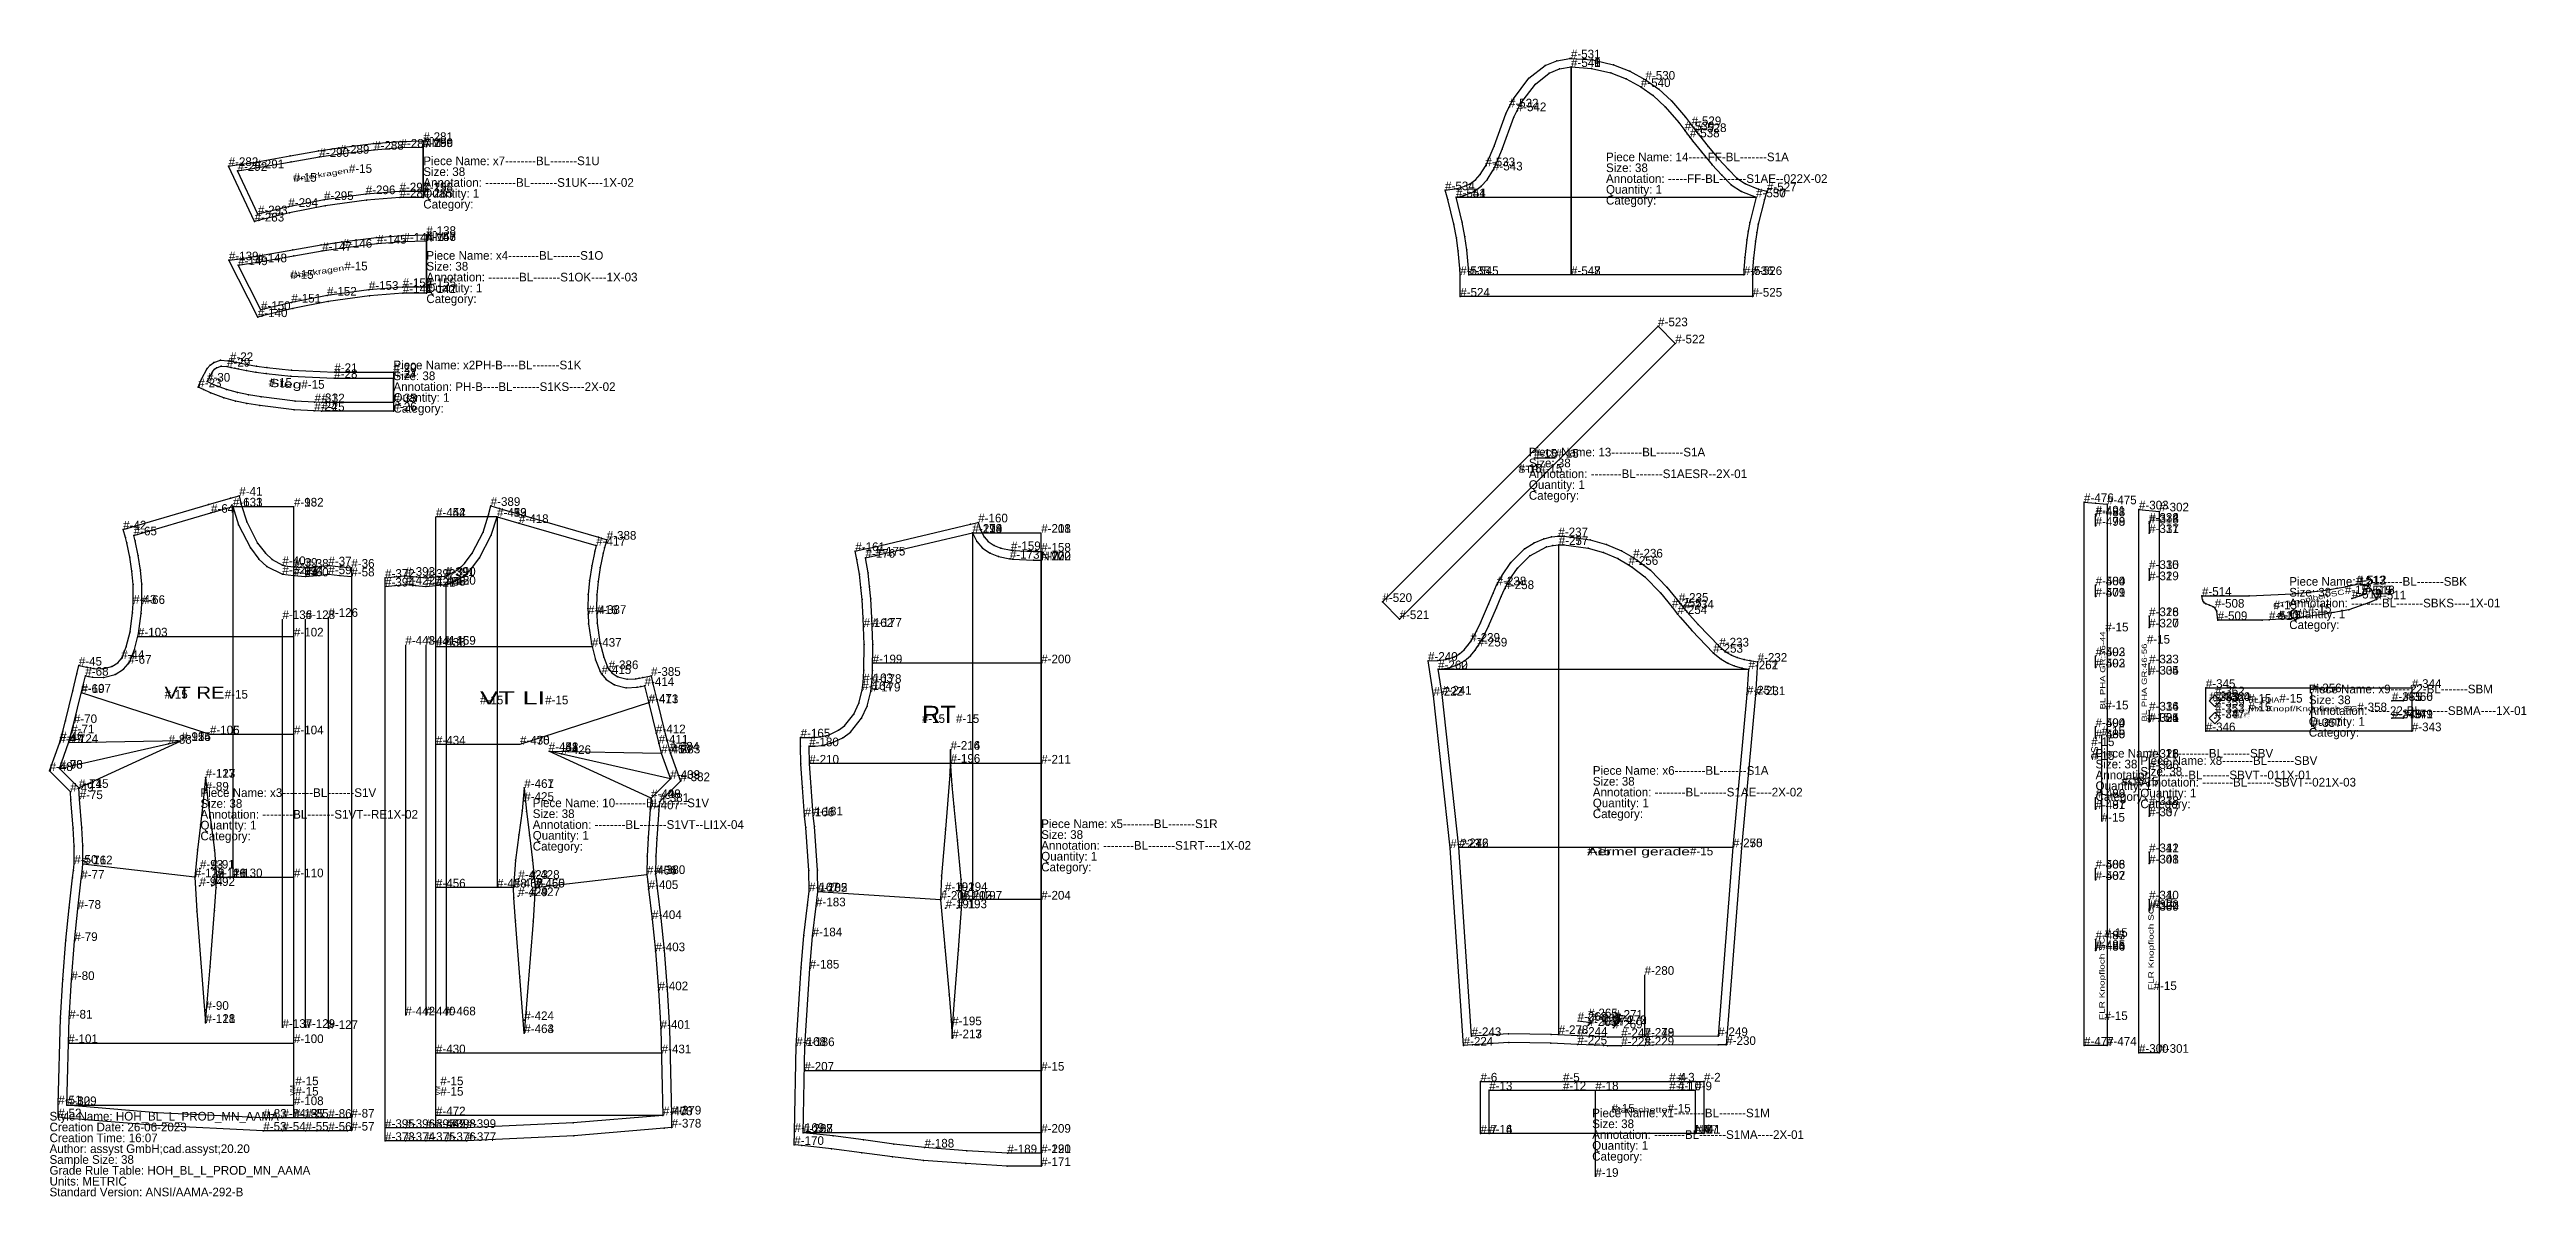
# Model space of a CAD drawing. Extents: x 424 to 3283, y -2022 to -698.
import ezdxf
from ezdxf.enums import TextEntityAlignment as Align

# ---------------------------------------------------------------- set-up
doc = ezdxf.new("R2010")
doc.units = 0
for name, color, linetype in [('1', 240, 'CONTINUOUS'), ('13', 56, 'CONTINUOUS'), ('14', 95, 'CONTINUOUS'), ('15', 7, 'CONTINUOUS'), ('2', 170, 'CONTINUOUS'), ('3', 50, 'CONTINUOUS'), ('4', 130, 'CONTINUOUS'), ('6', 56, 'CONTINUOUS'), ('7', 200, 'CONTINUOUS'), ('8', 90, 'CONTINUOUS')]:
    doc.layers.add(name, color=color, linetype=linetype)

msp = doc.modelspace()

# ---------------------------------------------------------------- texts
at = {"layer": '1'}
for s, p in [('Style Name: HOH_BL_L_PROD_MN_AAMA', (423.68, -1933.88)), ('Creation Date: 26-06-2023', (423.68, -1946.38)), ('Author: assyst GmbH;cad.assyst;20.20', (423.68, -1971.38)), ('Creation Time: 16:07', (423.68, -1958.88)), ('Sample Size: 38', (423.68, -1983.88)), ('Grade Rule Table: HOH_BL_L_PROD_MN_AAMA', (423.68, -1996.38)), ('Units: METRIC', (423.68, -2008.88)), ('Standard Version: ANSI/AAMA-292-B', (423.68, -2021.38))]:
    msp.add_text(s, height=10, dxfattribs=at).set_placement(p)

# ---------------------------------------------------------------- blocks, each defined once
blk = doc.blocks.new('Piece01')
at = {"layer": '1'}
blk.add_lwpolyline([(0, 60), (0, 120), (10, 120), (95.2, 120), (217.82, 120), (227.82, 120), (247.83, 120), (257.83, 120), (257.83, 60), (0, 60)], dxfattribs=at)
at = {"layer": '14'}
blk.add_lwpolyline([(10, 60), (10, 110), (95.2, 110), (217.82, 110), (227.82, 110), (247.83, 110), (247.83, 60)], dxfattribs=at)
at = {"layer": '2'}
for p in [(0, 120), (0, 120), (0, 120), (257.83, 120), (257.83, 120), (257.83, 120), (10, 110), (10, 110), (10, 110), (247.83, 110), (247.83, 110), (247.83, 110), (0, 60), (10, 60), (247.83, 60), (247.83, 60), (257.83, 60), (257.83, 60)]:
    blk.add_point(p, dxfattribs=at)
at = {"layer": '3'}
for p in [(10, 120), (95.2, 120), (217.82, 120), (227.82, 120), (247.83, 120), (95.2, 110), (217.82, 110), (227.82, 110)]:
    blk.add_point(p, dxfattribs=at)
at = {"layer": '4'}
for p in [(95.2, 120, 4), (217.82, 120, 4), (227.82, 120, 4), (95.2, 110, 4), (217.82, 110, 4), (227.82, 110, 4), (0, 60, 4), (10, 60, 4), (247.83, 60, 4), (257.83, 60, 4)]:
    blk.add_point(p, dxfattribs=at)
at = {"layer": '6'}
blk.add_line((257.83, 60), (0, 60), dxfattribs=at)
at = {"layer": '7'}
blk.add_line((132.55, 10), (132.55, 110), dxfattribs=at)
at = {"layer": '8'}
blk.add_line((247.83, 60), (10, 60), dxfattribs=at)
at = {"layer": '1'}
for s, p in [('Piece Name: x1--------BL-------S1M', (128.91, 78.75)), ('Annotation: --------BL-------S1MA----2X-01', (128.91, 53.75)), ('Size: 38', (128.91, 66.25)), ('Quantity: 1', (128.91, 41.25)), ('Category: ', (128.91, 28.75))]:
    blk.add_text(s, height=10, dxfattribs=at).set_placement(p)
at = {"layer": '15'}
blk.add_text('Manschette', height=6.46, dxfattribs=at).set_placement((151.29, 84.25), (215.88, 84.25), align=Align.ALIGNED)
at = {"layer": '2'}
for s, p in [('#-6', (0, 120)), ('#-13', (10, 110)), ('#-18', (132.55, 110)), ('#-9', (247.83, 110)), ('#-2', (257.83, 120)), ('#-15', (151.29, 84.25)), ('#-15', (215.88, 84.25)), ('#-7', (0, 60)), ('#-16', (10, 60)), ('#-14', (10, 60)), ('#-8', (247.83, 60)), ('#-17', (247.83, 60)), ('#-1', (257.83, 60)), ('#-19', (132.55, 10))]:
    blk.add_text(s, height=10, dxfattribs=at).set_placement(p)
at = {"layer": '3'}
for s, p in [('#-5', (95.2, 120)), ('#-12', (95.2, 110)), ('#-4', (217.82, 120)), ('#-11', (217.82, 110)), ('#-3', (227.82, 120)), ('#-10', (227.82, 110))]:
    blk.add_text(s, height=10, dxfattribs=at).set_placement(p)
at = {"layer": '4'}
for s, p in [('#-5', (95.2, 120)), ('#-12', (95.2, 110)), ('#-4', (217.82, 120)), ('#-11', (217.82, 110)), ('#-3', (227.82, 120)), ('#-10', (227.82, 110)), ('#-7', (0, 60)), ('#-14', (10, 60)), ('#-8', (247.83, 60)), ('#-1', (257.83, 60))]:
    blk.add_text(s, height=10, dxfattribs=at).set_placement(p)
at = {"layer": '8'}
blk.add_text('NM', height=10, dxfattribs=at).set_placement((247.83, 60))
blk = doc.blocks.new('Piece02')
at = {"layer": '1'}
blk.add_lwpolyline([(225.25, 0), (142.15, 0), (133.91, 0.22), (110.83, 1.54), (70.97, 6.36), (56.02, 8.77), (42.97, 11.46), (29.49, 15.24), (14.15, 21.14), (5.89, 24.77), (0, 27.49), (3.7, 36.77), (10.39, 48.92), (13.62, 53.03), (17.75, 56.09), (25.75, 58.69), (34.67, 58.01), (36.61, 57.67), (40.64, 56.81), (43.56, 56.21), (47.3, 55.43), (56.75, 53.66), (67.32, 51.9), (79.18, 50.26), (107.52, 47.25), (157.03, 45), (225.25, 45), (225.25, 0)], dxfattribs=at)
at = {"layer": '14'}
blk.add_lwpolyline([(225.25, 10), (142.24, 10), (134.25, 10.21), (111.71, 11.51), (72.4, 16.26), (57.78, 18.62), (45.27, 21.2), (32.65, 24.73), (18.06, 30.34), (10.07, 33.86), (16.31, 45.19), (18.59, 48.1), (21.05, 49.92), (26.48, 51.69), (33.17, 51.18), (38.04, 50.2), (42.18, 49.35), (45.93, 48.56), (55.52, 46.77), (66.25, 44.98), (78.29, 43.32), (106.98, 40.27), (156.92, 38), (225.25, 38)], dxfattribs=at)
at = {"layer": '2'}
for p in [(10.07, 33.86), (10.07, 33.86), (10.07, 33.86), (156.92, 38), (157.03, 45), (225.25, 45), (225.25, 45), (225.25, 38), (225.25, 38), (0, 27.49), (0, 27.49), (0, 27.49), (142.15, 0), (142.24, 10), (225.25, 10), (225.25, 0)]:
    blk.add_point(p, dxfattribs=at)
at = {"layer": '3'}
for p in [(25.75, 58.69), (34.67, 58.01), (36.61, 57.67), (3.7, 36.77), (10.39, 48.92), (13.62, 53.03), (16.31, 45.19), (17.75, 56.09), (18.06, 30.34), (18.59, 48.1), (21.05, 49.92), (26.48, 51.69), (33.17, 51.18), (38.04, 50.2), (40.64, 56.81), (42.18, 49.35), (43.56, 56.21), (45.93, 48.56), (47.3, 55.43), (55.52, 46.77), (56.75, 53.66), (66.25, 44.98), (67.32, 51.9), (78.29, 43.32), (79.18, 50.26), (106.98, 40.27), (107.52, 47.25), (5.89, 24.77), (14.15, 21.14), (29.49, 15.24), (32.65, 24.73), (42.97, 11.46), (45.27, 21.2), (56.02, 8.77), (57.78, 18.62), (70.97, 6.36), (72.4, 16.26), (110.83, 1.54), (111.71, 11.51), (133.91, 0.22), (134.25, 10.21)]:
    blk.add_point(p, dxfattribs=at)
at = {"layer": '4'}
for p in [(36.61, 57.67, 4), (33.17, 51.18, 4), (225.25, 45, 4), (225.25, 38, 4), (133.91, 0.22, 4), (134.25, 10.21, 4), (225.25, 10, 4), (225.25, 0, 4)]:
    blk.add_point(p, dxfattribs=at)
at = {"layer": '6'}
blk.add_line((225.25, 45), (225.25, 0), dxfattribs=at)
at = {"layer": '7'}
blk.add_line((225.25, 10), (225.25, 38), dxfattribs=at)
at = {"layer": '1'}
for s, p in [('Piece Name: x2PH-B----BL-------S1K', (225.25, 48.1)), ('Annotation: PH-B----BL-------S1KS----2X-02', (225.25, 23.1)), ('Size: 38', (225.25, 35.6)), ('Quantity: 1', (225.25, 10.6)), ('Category: ', (225.25, -1.9))]:
    blk.add_text(s, height=10, dxfattribs=at).set_placement(p)
at = {"layer": '15'}
blk.add_text('Steg', height=9.44, rotation=-3.47, dxfattribs=at).set_placement((81.28, 27.94), (118.99, 25.66), align=Align.ALIGNED)
at = {"layer": '2'}
for s, p in [('#-23', (0, 27.49)), ('#-30', (10.07, 33.86)), ('#-15', (81.28, 27.94)), ('#-15', (118.99, 25.66)), ('#-28', (156.92, 38)), ('#-21', (157.03, 45)), ('#-20', (225.25, 45)), ('#-27', (225.25, 38)), ('#-34', (225.25, 38)), ('#-25', (142.15, 0)), ('#-32', (142.24, 10)), ('#-33', (225.25, 10)), ('#-35', (225.25, 10)), ('#-26', (225.25, 0))]:
    blk.add_text(s, height=10, dxfattribs=at).set_placement(p)
at = {"layer": '3'}
for s, p in [('#-29', (33.17, 51.18)), ('#-22', (36.61, 57.67)), ('#-24', (133.91, 0.22)), ('#-31', (134.25, 10.21))]:
    blk.add_text(s, height=10, dxfattribs=at).set_placement(p)
at = {"layer": '4'}
for s, p in [('#-29', (33.17, 51.18)), ('#-22', (36.61, 57.67)), ('#-20', (225.25, 45)), ('#-27', (225.25, 38)), ('#-24', (133.91, 0.22)), ('#-31', (134.25, 10.21)), ('#-33', (225.25, 10)), ('#-26', (225.25, 0))]:
    blk.add_text(s, height=10, dxfattribs=at).set_placement(p)
blk = doc.blocks.new('Piece03')
at = {"layer": '1'}
blk.add_lwpolyline([(348.38, 0.23), (344.08, 0.09), (321.85, 0), (308.6, 0.09), (295.39, 0.09), (268.89, 0.09), (246.96, 0.09), (246.77, 0.09), (246.46, 0.1), (122.92, 5.92), (18.67, 14.67), (10.05, 15.54), (10.14, 30.61), (12.74, 129.93), (15.24, 174.72), (18.78, 219.96), (22.67, 257.38), (26.67, 292.01), (27.64, 300.41), (28.56, 308.2), (28.4, 328.66), (27.29, 349.13), (24.73, 382.17), (24.11, 391.36), (0, 415.35), (11.32, 447.46), (12.44, 450.63), (15.34, 461.35), (18.4, 473.06), (26.87, 507.62), (31.61, 527.57), (33.8, 536.89), (43.21, 535.1), (47.41, 534.31), (51.25, 533.58), (61.55, 533.24), (72.04, 535.88), (78.87, 540.14), (82.68, 544.66), (83.67, 546.24), (88.37, 558.46), (92.94, 575.81), (95.9, 597.88), (96.55, 608.48), (96.7, 614.67), (96.39, 630.35), (95.07, 645.84), (92.55, 662.07), (89.06, 678.59), (87.51, 684.61), (84.97, 694.06), (94.33, 696.83), (183.55, 722.91), (208.85, 730.17), (218.96, 733.06), (221.32, 722.94), (227.6, 702.85), (240.21, 678.43), (249.1, 666.69), (257.1, 659.35), (268.83, 652.99), (271.44, 652.2), (281.94, 651.08), (282.53, 651.09), (295.39, 649.95), (307.67, 651.04), (320.77, 652.43), (321.89, 652.56), (323.01, 652.43), (336.11, 651.04), (348.39, 649.95), (348.38, 0.23)], close=True, dxfattribs=at)
at = {"layer": '13'}
for p in [(137.35, 446.71), (180.14, 392.6), (173.59, 302.58), (186.94, 302.6), (173.17, 282.64), (187.26, 282.63), (180.14, 139.6)]:
    blk.add_point(p, dxfattribs=at)
at = {"layer": '14'}
blk.add_lwpolyline([(348.38, 15.24), (343.8, 15.09), (321.89, 15), (308.63, 15.09), (295.39, 15.09), (268.89, 15.09), (246.96, 15.09), (123.9, 20.89), (20.13, 29.6), (22.73, 129.52), (25.21, 174.05), (28.74, 219.04), (32.61, 256.25), (36.61, 290.86), (37.57, 299.25), (38.57, 307.63), (38.39, 328.97), (37.26, 349.83), (34.7, 382.86), (33.84, 395.79), (11.53, 417.98), (22, 447.66), (25, 458.76), (28.09, 470.6), (36.59, 505.29), (41.35, 525.28), (45.54, 524.48), (49.74, 523.69), (62.45, 523.27), (75.92, 526.65), (85.55, 532.67), (90.92, 539.04), (92.64, 541.79), (97.91, 555.51), (102.76, 573.9), (105.86, 597.03), (106.54, 608.1), (106.7, 614.6), (106.38, 630.85), (105, 647.04), (102.38, 663.91), (98.79, 680.9), (97.16, 687.24), (186.33, 713.3), (211.61, 720.55), (218.27, 699.24), (231.81, 673.03), (241.78, 659.84), (250.91, 651.46), (268.84, 642.51), (282.14, 641.09), (295.39, 639.91), (308.64, 641.09), (321.89, 642.5), (335.14, 641.09), (348.39, 639.91), (348.38, 15.24)], close=True, dxfattribs=at)
at = {"layer": '2'}
for p in [(211.61, 720.55), (211.61, 720.55), (211.61, 720.55), (218.96, 733.06), (218.96, 733.06), (218.96, 733.06), (84.97, 694.06), (84.97, 694.06), (84.97, 694.06), (97.16, 687.24), (97.16, 687.24), (97.16, 687.24), (282.14, 641.09), (282.53, 651.09), (295.39, 649.95), (295.39, 649.95), (295.39, 649.95), (295.39, 639.91), (295.39, 639.91), (295.39, 639.91), (321.89, 652.56), (321.89, 652.56), (321.89, 652.56), (321.89, 642.5), (321.89, 642.5), (321.89, 642.5), (348.39, 649.95), (348.39, 649.95), (348.39, 639.91), (348.39, 639.91), (33.8, 536.89), (33.8, 536.89), (33.8, 536.89), (41.35, 525.28), (41.35, 525.28), (41.35, 525.28), (12.44, 450.63), (12.44, 450.63), (12.44, 450.63), (22, 447.66), (22, 447.66), (22, 447.66), (0, 415.35), (0, 415.35), (0, 415.35), (11.53, 417.98), (11.53, 417.98), (11.53, 417.98), (180.14, 407.6), (180.14, 407.6), (24.11, 391.36), (24.11, 391.36), (24.11, 391.36), (33.84, 395.79), (33.84, 395.79), (33.84, 395.79), (28.56, 308.2), (28.56, 308.2), (28.56, 308.2), (38.57, 307.63), (38.57, 307.63), (38.57, 307.63), (167.64, 292.63), (167.64, 292.63), (167.64, 292.63), (192.64, 292.62), (192.64, 292.62), (192.64, 292.62), (192.64, 292.62), (180.13, 124.6), (180.13, 124.6), (180.13, 124.6), (20.13, 29.6), (20.13, 29.6), (20.13, 29.6), (10.05, 15.54), (10.05, 15.54), (10.05, 15.54), (246.77, 0.09), (246.96, 15.09), (348.38, 15.24), (348.38, 15.24), (348.38, 0.23), (348.38, 0.23)]:
    blk.add_point(p, dxfattribs=at)
at = {"layer": '3'}
for p in [(183.55, 722.91), (208.85, 730.17), (221.32, 722.94), (94.33, 696.83), (186.33, 713.3), (218.27, 699.24), (227.6, 702.85), (87.51, 684.61), (89.06, 678.59), (92.55, 662.07), (98.79, 680.9), (102.38, 663.91), (231.81, 673.03), (240.21, 678.43), (241.78, 659.84), (249.1, 666.69), (257.1, 659.35), (95.07, 645.84), (96.39, 630.35), (105, 647.04), (106.38, 630.85), (250.91, 651.46), (268.83, 652.99), (268.84, 642.51), (271.44, 652.2), (281.94, 651.08), (307.67, 651.04), (308.64, 641.09), (320.77, 652.43), (323.01, 652.43), (335.14, 641.09), (336.11, 651.04), (96.55, 608.48), (96.7, 614.67), (106.54, 608.1), (106.7, 614.6), (92.94, 575.81), (95.9, 597.88), (102.76, 573.9), (105.86, 597.03), (82.68, 544.66), (83.67, 546.24), (88.37, 558.46), (97.91, 555.51), (31.61, 527.57), (43.21, 535.1), (45.54, 524.48), (47.41, 534.31), (49.74, 523.69), (51.25, 533.58), (61.55, 533.24), (62.45, 523.27), (72.04, 535.88), (75.92, 526.65), (78.87, 540.14), (85.55, 532.67), (90.92, 539.04), (92.64, 541.79), (26.87, 507.62), (36.59, 505.29), (15.34, 461.35), (18.4, 473.06), (25, 458.76), (28.09, 470.6), (11.32, 447.46), (24.73, 382.17), (34.7, 382.86), (177.48, 380.43), (182.75, 381.14), (27.29, 349.13), (37.26, 349.83), (174.11, 353.09), (186.6, 353.41), (28.4, 328.66), (38.39, 328.97), (170.62, 324.26), (190.35, 324.03), (26.67, 292.01), (27.64, 300.41), (36.61, 290.86), (37.57, 299.25), (22.67, 257.38), (192.25, 280.86), (32.61, 256.25), (170.11, 253.61), (190.43, 254.15), (18.78, 219.96), (28.74, 219.04), (15.24, 174.72), (25.21, 174.05), (185.28, 189.38), (12.74, 129.93), (22.73, 129.52), (10.14, 30.61), (18.67, 14.67), (122.92, 5.92), (123.9, 20.89), (246.46, 0.1), (246.96, 0.09), (268.89, 15.09), (268.89, 0.09), (295.39, 15.09), (295.39, 0.09), (308.6, 0.09), (308.63, 15.09), (321.85, 0), (321.89, 15), (343.8, 15.09), (344.08, 0.09)]:
    blk.add_point(p, dxfattribs=at)
at = {"layer": '4'}
for p in [(268.83, 652.99, 4), (268.84, 642.51, 4), (295.39, 649.95, 4), (295.39, 639.91, 4), (321.89, 652.56, 4), (321.89, 642.5, 4), (96.55, 608.48, 4), (106.54, 608.1, 4), (82.68, 544.66, 4), (90.92, 539.04, 4), (11.32, 447.46, 4), (22, 447.66, 4), (24.11, 391.36, 4), (33.84, 395.79, 4), (28.56, 308.2, 4), (38.57, 307.63, 4), (10.14, 30.61, 4), (268.89, 15.09, 4), (268.89, 0.09, 4), (295.39, 15.09, 4), (295.39, 0.09, 4), (321.85, 0, 4), (321.89, 15, 4)]:
    blk.add_point(p, dxfattribs=at)
at = {"layer": '7'}
blk.add_line((282.13, 15.09), (282.14, 641.09), dxfattribs=at)
at = {"layer": '8'}
for p, q in [((211.61, 720.55), (211.61, 292.63)), ((211.61, 720.55), (282.14, 720.55)), ((282.14, 641.09), (282.14, 720.55)), ((282.13, 15.09), (282.14, 641.09)), ((268.88, 118.76), (268.89, 590.71)), ((295.38, 118.76), (295.39, 590.71)), ((321.88, 117.53), (321.89, 593.18)), ((102.04, 570.56), (282.14, 570.56)), ((36.7, 505.82), (185.13, 457.63)), ((185.13, 457.63), (282.12, 457.63)), ((11.53, 417.98), (151.97, 450.05)), ((151.97, 450.05), (22, 447.66)), ((33.84, 395.8), (151.97, 450.05)), ((167.63, 292.63), (38.56, 307.63)), ((192.63, 292.63), (282.09, 292.63)), ((21.58, 101.24), (282.13, 101.24)), ((20.13, 29.6), (282.13, 29.61))]:
    blk.add_line(p, q, dxfattribs=at)
for points in [[(180.14, 407.6), (177.48, 380.43), (174.11, 353.09), (170.62, 324.26), (167.64, 292.63)], [(180.14, 407.6), (182.75, 381.14), (186.6, 353.41), (190.35, 324.03), (192.64, 292.62)], [(167.64, 292.63), (170.11, 253.61), (180.13, 124.6)], [(180.13, 124.6), (185.28, 189.38), (190.43, 254.15), (192.25, 280.86), (192.64, 292.62)]]:
    blk.add_lwpolyline(points, dxfattribs=at)
at = {"layer": '1'}
for s, p in [('Size: 38', (174.2, 372.78)), ('Piece Name: x3--------BL-------S1V', (174.2, 385.28)), ('Annotation: --------BL-------S1VT--RE1X-02', (174.2, 360.28)), ('Quantity: 1', (174.2, 347.78)), ('Category: ', (174.2, 335.28))]:
    blk.add_text(s, height=10, dxfattribs=at).set_placement(p)
at = {"layer": '13'}
for s, p in [('#-88', (137.35, 446.71)), ('#-89', (180.14, 392.6)), ('#-94', (173.17, 282.64)), ('#-93', (173.59, 302.58)), ('#-91', (186.94, 302.6)), ('#-92', (187.26, 282.63)), ('#-90', (180.14, 139.6))]:
    blk.add_text(s, height=10, dxfattribs=at).set_placement(p)
at = {"layer": '15'}
blk.add_text('VT RE', height=13.88, dxfattribs=at).set_placement((132.78, 498.9), (202.19, 498.9), align=Align.ALIGNED)
blk.add_text('VM', height=6, rotation=90, dxfattribs=at).set_placement((283.74, 40.59), (283.74, 52.59), align=Align.ALIGNED)
at = {"layer": '2'}
for s, p in [('#-63', (211.61, 720.55)), ('#-131', (211.61, 720.55)), ('#-133', (211.61, 720.55)), ('#-41', (218.96, 733.06)), ('#-98', (282.14, 720.55)), ('#-132', (282.14, 720.55)), ('#-42', (84.97, 694.06)), ('#-65', (97.16, 687.24)), ('#-39', (282.53, 651.09)), ('#-38', (295.39, 649.95)), ('#-37', (321.89, 652.56)), ('#-36', (348.39, 649.95)), ('#-61', (282.14, 641.09)), ('#-97', (282.14, 641.09)), ('#-99', (282.14, 641.09)), ('#-134', (282.14, 641.09)), ('#-60', (295.39, 639.91)), ('#-59', (321.89, 642.5)), ('#-58', (348.39, 639.91)), ('#-136', (268.89, 590.71)), ('#-128', (295.39, 590.71)), ('#-126', (321.89, 593.18)), ('#-103', (102.04, 570.56)), ('#-102', (282.14, 570.56)), ('#-45', (33.8, 536.89)), ('#-107', (36.7, 505.82)), ('#-68', (41.35, 525.28)), ('#-15', (132.78, 498.9)), ('#-15', (202.19, 498.9)), ('#-46', (12.44, 450.63)), ('#-72', (22, 447.66)), ('#-124', (22, 447.66)), ('#-95', (151.97, 450.05)), ('#-125', (151.97, 450.05)), ('#-114', (151.97, 450.05)), ('#-105', (185.13, 457.63)), ('#-106', (185.13, 457.63)), ('#-104', (282.12, 457.63)), ('#-48', (0, 415.35)), ('#-73', (11.53, 417.98)), ('#-96', (11.53, 417.98)), ('#-49', (24.11, 391.36)), ('#-115', (33.84, 395.8)), ('#-74', (33.84, 395.79)), ('#-123', (180.14, 407.6)), ('#-117', (180.14, 407.6)), ('#-50', (28.56, 308.2)), ('#-112', (38.56, 307.63)), ('#-76', (38.57, 307.63)), ('#-113', (167.63, 292.63)), ('#-119', (167.64, 292.63)), ('#-122', (167.64, 292.63)), ('#-111', (192.63, 292.63)), ('#-116', (192.64, 292.62)), ('#-120', (192.64, 292.62)), ('#-130', (211.61, 292.63)), ('#-110', (282.09, 292.63)), ('#-118', (180.13, 124.6)), ('#-121', (180.13, 124.6)), ('#-137', (268.88, 118.76)), ('#-129', (295.38, 118.76)), ('#-127', (321.88, 117.53)), ('#-101', (21.58, 101.24)), ('#-100', (282.13, 101.24)), ('#-15', (283.74, 52.59)), ('#-82', (20.13, 29.6)), ('#-109', (20.13, 29.6)), ('#-108', (282.13, 29.61)), ('#-15', (283.74, 40.59)), ('#-52', (10.05, 15.54)), ('#-53', (246.77, 0.09)), ('#-83', (246.96, 15.09)), ('#-135', (282.13, 15.09)), ('#-15', (282.13, 15.09)), ('#-87', (348.38, 15.24)), ('#-57', (348.38, 0.23))]:
    blk.add_text(s, height=10, dxfattribs=at).set_placement(p)
at = {"layer": '3'}
for s, p in [('#-64', (186.33, 713.3)), ('#-40', (268.83, 652.99)), ('#-62', (268.84, 642.51)), ('#-43', (96.55, 608.48)), ('#-66', (106.54, 608.1)), ('#-44', (82.68, 544.66)), ('#-67', (90.92, 539.04)), ('#-69', (36.59, 505.29)), ('#-47', (11.32, 447.46)), ('#-71', (25, 458.76)), ('#-70', (28.09, 470.6)), ('#-75', (34.7, 382.86)), ('#-77', (36.61, 290.86)), ('#-78', (32.61, 256.25)), ('#-79', (28.74, 219.04)), ('#-80', (25.21, 174.05)), ('#-81', (22.73, 129.52)), ('#-51', (10.14, 30.61)), ('#-84', (268.89, 15.09)), ('#-54', (268.89, 0.09)), ('#-85', (295.39, 15.09)), ('#-55', (295.39, 0.09)), ('#-56', (321.85, 0)), ('#-86', (321.89, 15))]:
    blk.add_text(s, height=10, dxfattribs=at).set_placement(p)
at = {"layer": '4'}
for s, p in [('#-40', (268.83, 652.99)), ('#-38', (295.39, 649.95)), ('#-37', (321.89, 652.56)), ('#-62', (268.84, 642.51)), ('#-60', (295.39, 639.91)), ('#-59', (321.89, 642.5)), ('#-43', (96.55, 608.48)), ('#-66', (106.54, 608.1)), ('#-44', (82.68, 544.66)), ('#-67', (90.92, 539.04)), ('#-47', (11.32, 447.46)), ('#-72', (22, 447.66)), ('#-49', (24.11, 391.36)), ('#-74', (33.84, 395.79)), ('#-50', (28.56, 308.2)), ('#-76', (38.57, 307.63)), ('#-51', (10.14, 30.61)), ('#-84', (268.89, 15.09)), ('#-54', (268.89, 0.09)), ('#-85', (295.39, 15.09)), ('#-55', (295.39, 0.09)), ('#-56', (321.85, 0)), ('#-86', (321.89, 15))]:
    blk.add_text(s, height=10, dxfattribs=at).set_placement(p)
blk = doc.blocks.new('Piece04')
at = {"layer": '1'}
blk.add_lwpolyline([(227.98, 27.72), (200.82, 27.72), (162.31, 24.55), (114.55, 17.9), (73.74, 10), (38.83, 1.46), (33.39, 0), (0, 65.56), (9.73, 66.92), (31.72, 70.2), (73.87, 77.67), (106.56, 83.44), (130.31, 87.08), (170.33, 91.79), (201.2, 94.21), (227.98, 94.87), (227.98, 27.72)], dxfattribs=at)
at = {"layer": '14'}
blk.add_lwpolyline([(227.98, 34.72), (200.55, 34.72), (161.55, 31.51), (113.39, 24.8), (72.22, 16.83), (37.05, 8.23), (10.69, 59.98), (32.86, 63.3), (75.09, 70.78), (107.72, 76.54), (131.26, 80.14), (171.03, 84.82), (201.55, 87.22), (227.98, 87.87)], dxfattribs=at)
at = {"layer": '2'}
for p in [(227.98, 94.87), (227.98, 94.87), (227.98, 87.87), (227.98, 87.87), (0, 65.56), (0, 65.56), (10.69, 59.98), (10.69, 59.98), (200.55, 34.72), (227.98, 34.72), (33.39, 0), (33.39, 0), (37.05, 8.23), (37.05, 8.23), (200.82, 27.72), (227.98, 27.72)]:
    blk.add_point(p, dxfattribs=at)
at = {"layer": '3'}
for p in [(130.31, 87.08), (170.33, 91.79), (201.2, 94.21), (201.55, 87.22), (9.73, 66.92), (31.72, 70.2), (32.86, 63.3), (73.87, 77.67), (75.09, 70.78), (106.56, 83.44), (107.72, 76.54), (131.26, 80.14), (171.03, 84.82), (161.55, 31.51), (38.83, 1.46), (72.22, 16.83), (73.74, 10), (113.39, 24.8), (114.55, 17.9), (162.31, 24.55)]:
    blk.add_point(p, dxfattribs=at)
at = {"layer": '4'}
for p in [(227.98, 94.87, 4), (227.98, 87.87, 4), (227.98, 34.72, 4), (227.98, 27.72, 4)]:
    blk.add_point(p, dxfattribs=at)
at = {"layer": '6'}
blk.add_line((227.98, 94.87), (227.98, 27.72), dxfattribs=at)
at = {"layer": '7'}
blk.add_line((227.98, 34.72), (227.98, 87.87), dxfattribs=at)
at = {"layer": '8'}
blk.add_line((227.98, 87.87), (227.98, 34.72), dxfattribs=at)
at = {"layer": '1'}
for s, p in [('Size: 38', (227.98, 53.69)), ('Piece Name: x4--------BL-------S1O', (227.98, 66.19)), ('Annotation: --------BL-------S1OK----1X-03', (227.98, 41.19)), ('Quantity: 1', (227.98, 28.69)), ('Category: ', (227.98, 16.19))]:
    blk.add_text(s, height=10, dxfattribs=at).set_placement(p)
at = {"layer": '15'}
blk.add_text('Oberkragen', height=6.3, rotation=8.87, dxfattribs=at).set_placement((71.14, 44.19), (133.42, 53.9), align=Align.ALIGNED)
at = {"layer": '2'}
for s, p in [('#-138', (227.98, 94.87)), ('#-143', (227.98, 87.87)), ('#-156', (227.98, 87.87)), ('#-157', (227.98, 87.87)), ('#-139', (0, 65.56)), ('#-149', (10.69, 59.98)), ('#-15', (133.42, 53.9)), ('#-15', (71.14, 44.19)), ('#-154', (200.55, 34.72)), ('#-141', (200.82, 27.72)), ('#-155', (227.98, 34.72)), ('#-15', (227.98, 34.72)), ('#-15', (227.98, 34.72)), ('#-142', (227.98, 27.72)), ('#-140', (33.39, 0)), ('#-150', (37.05, 8.23))]:
    blk.add_text(s, height=10, dxfattribs=at).set_placement(p)
at = {"layer": '3'}
for s, p in [('#-147', (107.72, 76.54)), ('#-146', (131.26, 80.14)), ('#-145', (171.03, 84.82)), ('#-144', (201.55, 87.22)), ('#-148', (32.86, 63.3)), ('#-152', (113.39, 24.8)), ('#-153', (161.55, 31.51)), ('#-151', (72.22, 16.83))]:
    blk.add_text(s, height=10, dxfattribs=at).set_placement(p)
at = {"layer": '4'}
for s, p in [('#-138', (227.98, 94.87)), ('#-143', (227.98, 87.87)), ('#-155', (227.98, 34.72)), ('#-142', (227.98, 27.72))]:
    blk.add_text(s, height=10, dxfattribs=at).set_placement(p)
at = {"layer": '8'}
blk.add_text('NM', height=10, dxfattribs=at).set_placement((227.98, 87.87))
blk = doc.blocks.new('Piece05')
at = {"layer": '1'}
blk.add_lwpolyline([(285.01, 0.23), (245.61, 0), (197.91, 3), (148.96, 6.69), (113.19, 10.72), (77.78, 15.47), (42.92, 20.1), (8.8, 23.81), (0, 24.66), (0.3, 39.7), (2.31, 138.97), (2.32, 139.16), (7.82, 228.96), (11.16, 266.47), (15.19, 301.33), (17.1, 317.38), (16.76, 341.19), (13.29, 391.14), (11.91, 403.94), (11.29, 410.22), (9.44, 437.25), (7.44, 464.59), (7.18, 484.88), (7.31, 494.95), (17.28, 494.78), (23.43, 494.91), (30.31, 495.62), (40.12, 498.1), (50.85, 503.17), (58.06, 508.47), (68.73, 521.87), (74.64, 534.5), (78.47, 549.67), (79.52, 558.76), (79.86, 564.03), (80.24, 572.58), (80.75, 602.08), (79.98, 622.36), (79.44, 632.59), (78.23, 654.36), (76.98, 668.11), (75.21, 683.61), (72.34, 700.5), (70.44, 710.07), (80.05, 712.15), (91.81, 714.72), (203.33, 740.96), (212.3, 743.21), (215.09, 734.69), (219.02, 726.56), (223.84, 721.03), (230.57, 716.37), (238.41, 713.37), (250.22, 711.13), (252.6, 710.83), (276.22, 709.52), (285.01, 709.41), (285.01, 0.23)], dxfattribs=at)
at = {"layer": '13'}
for p in [(180.45, 465.74), (173.91, 317.69), (188.87, 317.78), (174.68, 297.73), (188.2, 297.81), (182.22, 162.74)]:
    blk.add_point(p, dxfattribs=at)
at = {"layer": '14'}
blk.add_lwpolyline([(285.01, 15.23), (246.05, 15), (199.19, 17.94), (150.36, 21.62), (115.09, 25.6), (79.77, 30.34), (44.73, 34.99), (10.29, 38.74), (12.31, 138.67), (17.79, 228.22), (21.1, 265.43), (25.1, 300.04), (27.1, 316.84), (26.76, 341.6), (23.25, 392.07), (21.86, 404.96), (21.25, 411.06), (19.44, 437.63), (17.43, 465.02), (17.18, 484.78), (23.9, 484.92), (31.93, 485.75), (43.45, 488.66), (55.88, 494.54), (64.86, 501.14), (77.54, 517.06), (84.09, 531.19), (88.32, 548.01), (89.48, 557.92), (89.85, 563.53), (90.24, 572.21), (90.75, 602.19), (89.97, 622.84), (89.44, 632.91), (88.2, 655.08), (86.93, 669.09), (85.11, 685.01), (82.16, 702.38), (94, 704.96), (205.7, 731.25), (210.6, 721.13), (217.2, 713.55), (225.97, 707.48), (235.85, 703.7), (248.84, 701.23), (251.7, 700.87), (275.96, 699.52), (285.01, 699.41)], dxfattribs=at)
at = {"layer": '2'}
for p in [(205.7, 731.25), (205.7, 731.25), (205.7, 731.25), (212.3, 743.21), (212.3, 743.21), (212.3, 743.21), (70.44, 710.07), (70.44, 710.07), (70.44, 710.07), (82.16, 702.38), (82.16, 702.38), (82.16, 702.38), (285.01, 709.41), (285.01, 709.41), (285.01, 699.41), (285.01, 699.41), (90.52, 580.53), (90.52, 580.53), (285.01, 580.53), (7.31, 494.95), (7.31, 494.95), (7.31, 494.95), (17.18, 484.78), (17.18, 484.78), (17.18, 484.78), (180.36, 480.74), (180.36, 480.74), (180.36, 480.74), (17.1, 317.38), (17.1, 317.38), (17.1, 317.38), (27.1, 316.84), (27.1, 316.84), (27.1, 316.84), (168.87, 307.67), (168.87, 307.67), (168.87, 307.67), (193.87, 307.81), (193.87, 307.81), (193.87, 307.81), (182.3, 147.74), (182.3, 147.74), (182.3, 147.74), (2.31, 138.97), (12.31, 138.67), (10.29, 38.74), (10.29, 38.74), (10.29, 38.74), (0, 24.66), (0, 24.66), (0, 24.66), (285.01, 15.23), (285.01, 0.23)]:
    blk.add_point(p, dxfattribs=at)
at = {"layer": '3'}
for p in [(203.33, 740.96), (210.6, 721.13), (215.09, 734.69), (219.02, 726.56), (223.84, 721.03), (230.57, 716.37), (72.34, 700.5), (80.05, 712.15), (91.81, 714.72), (94, 704.96), (217.2, 713.55), (225.97, 707.48), (235.85, 703.7), (238.41, 713.37), (248.84, 701.23), (250.22, 711.13), (251.7, 700.87), (252.6, 710.83), (275.96, 699.52), (276.22, 709.52), (75.21, 683.61), (76.98, 668.11), (85.11, 685.01), (86.93, 669.09), (78.23, 654.36), (79.44, 632.59), (88.2, 655.08), (89.44, 632.91), (79.98, 622.36), (80.75, 602.08), (89.97, 622.84), (90.75, 602.19), (80.24, 572.58), (90.24, 572.21), (78.47, 549.67), (79.52, 558.76), (79.86, 564.03), (88.32, 548.01), (89.48, 557.92), (89.85, 563.53), (68.73, 521.87), (74.64, 534.5), (77.54, 517.06), (84.09, 531.19), (17.28, 494.78), (23.43, 494.91), (30.31, 495.62), (40.12, 498.1), (43.45, 488.66), (50.85, 503.17), (55.88, 494.54), (58.06, 508.47), (64.86, 501.14), (7.18, 484.88), (7.44, 464.59), (17.43, 465.02), (23.9, 484.92), (31.93, 485.75), (180.85, 462.03), (9.44, 437.25), (19.44, 437.63), (179.36, 451.9), (182.39, 439.55), (11.29, 410.22), (11.91, 403.94), (21.25, 411.06), (21.86, 404.96), (184.63, 414.79), (13.29, 391.14), (23.25, 392.07), (174.51, 388.97), (188.5, 376.53), (16.76, 341.19), (26.76, 341.6), (170.08, 335.08), (192.82, 331.17), (15.19, 301.33), (25.1, 300.04), (11.16, 266.47), (21.1, 265.43), (7.82, 228.96), (173.93, 252.85), (189.39, 249.67), (17.79, 228.22), (178.88, 198.03), (184.88, 191.54), (181.15, 169.08), (183.08, 165.08), (2.32, 139.16), (0.3, 39.7), (44.73, 34.99), (79.77, 30.34), (8.8, 23.81), (42.92, 20.1), (77.78, 15.47), (113.19, 10.72), (115.09, 25.6), (148.96, 6.69), (150.36, 21.62), (197.91, 3), (199.19, 17.94), (245.61, 0), (246.05, 15)]:
    blk.add_point(p, dxfattribs=at)
at = {"layer": '4'}
for p in [(248.84, 701.23, 4), (250.22, 711.13, 4), (285.01, 709.41, 4), (285.01, 699.41, 4), (79.98, 622.36, 4), (89.97, 622.84, 4), (78.47, 549.67, 4), (79.52, 558.76, 4), (88.32, 548.01, 4), (89.48, 557.92, 4), (11.91, 403.94, 4), (21.86, 404.96, 4), (17.1, 317.38, 4), (27.1, 316.84, 4), (0.3, 39.7, 4)]:
    blk.add_point(p, dxfattribs=at)
at = {"layer": '6'}
blk.add_line((285.01, 709.41), (285.01, 0.23), dxfattribs=at)
at = {"layer": '7'}
blk.add_line((285.01, 15.23), (285.01, 699.41), dxfattribs=at)
at = {"layer": '8'}
for p, q in [((205.73, 731.2), (205.73, 307.76)), ((205.73, 731.2), (285.01, 731.2)), ((285.01, 699.41), (285.01, 731.2)), ((285.01, 464.76), (17.42, 464.76)), ((168.87, 307.67), (27.06, 316.81)), ((285.01, 307.81), (193.87, 307.81)), ((11.73, 110.37), (285.01, 110.37)), ((285.01, 38.71), (10.19, 38.71))]:
    blk.add_line(p, q, dxfattribs=at)
for points in [[(285.01, 580.53), (90.52, 580.53)], [(180.36, 480.74), (179.36, 451.9), (174.51, 388.97), (170.08, 335.08), (168.87, 307.67)], [(193.87, 307.81), (192.82, 331.17), (188.5, 376.53), (184.63, 414.79), (182.39, 439.55), (180.85, 462.03), (180.36, 480.74)], [(168.87, 307.67), (173.93, 252.85), (178.88, 198.03), (181.15, 169.08), (182.3, 147.74)], [(182.3, 147.74), (183.08, 165.08), (184.88, 191.54), (189.39, 249.67), (193.87, 307.81)]]:
    blk.add_lwpolyline(points, dxfattribs=at)
at = {"layer": '1'}
for s, p in [('Piece Name: x5--------BL-------S1R', (285.01, 390.36)), ('Annotation: --------BL-------S1RT----1X-02', (285.01, 365.36)), ('Size: 38', (285.01, 377.86)), ('Quantity: 1', (285.01, 352.86)), ('Category: ', (285.01, 340.36))]:
    blk.add_text(s, height=10, dxfattribs=at).set_placement(p)
at = {"layer": '13'}
for s, p in [('#-196', (180.45, 465.74)), ('#-192', (173.91, 317.69)), ('#-194', (188.87, 317.78)), ('#-191', (174.68, 297.73)), ('#-193', (188.2, 297.81)), ('#-195', (182.22, 162.74))]:
    blk.add_text(s, height=10, dxfattribs=at).set_placement(p)
at = {"layer": '15'}
blk.add_text('RT', height=19.71, dxfattribs=at).set_placement((147.26, 511.75), (186.68, 511.75), align=Align.ALIGNED)
at = {"layer": '2'}
for s, p in [('#-160', (212.3, 743.21)), ('#-161', (70.44, 710.07)), ('#-174', (205.7, 731.25)), ('#-198', (205.73, 731.2)), ('#-219', (205.73, 731.2)), ('#-201', (285.01, 731.2)), ('#-218', (285.01, 731.2)), ('#-158', (285.01, 709.41)), ('#-176', (82.16, 702.38)), ('#-172', (285.01, 699.41)), ('#-202', (285.01, 699.41)), ('#-220', (285.01, 699.41)), ('#-199', (90.52, 580.53)), ('#-200', (285.01, 580.53)), ('#-15', (147.26, 511.75)), ('#-15', (186.68, 511.75)), ('#-165', (7.31, 494.95)), ('#-180', (17.18, 484.78)), ('#-214', (180.36, 480.74)), ('#-216', (180.36, 480.74)), ('#-210', (17.42, 464.76)), ('#-211', (285.01, 464.76)), ('#-167', (17.1, 317.38)), ('#-205', (27.06, 316.81)), ('#-182', (27.1, 316.84)), ('#-206', (168.87, 307.67)), ('#-215', (168.87, 307.67)), ('#-215', (168.87, 307.67)), ('#-203', (193.87, 307.81)), ('#-212', (193.87, 307.81)), ('#-212', (193.87, 307.81)), ('#-197', (205.73, 307.76)), ('#-204', (285.01, 307.81)), ('#-168', (2.31, 138.97)), ('#-186', (12.31, 138.67)), ('#-213', (182.3, 147.74)), ('#-217', (182.3, 147.74)), ('#-207', (11.73, 110.37)), ('#-15', (285.01, 110.37)), ('#-170', (0, 24.66)), ('#-208', (10.19, 38.71)), ('#-187', (10.29, 38.74)), ('#-209', (285.01, 38.71)), ('#-190', (285.01, 15.23)), ('#-221', (285.01, 15.23)), ('#-171', (285.01, 0.23))]:
    blk.add_text(s, height=10, dxfattribs=at).set_placement(p)
at = {"layer": '3'}
for s, p in [('#-175', (94, 704.96)), ('#-159', (250.22, 711.13)), ('#-173', (248.84, 701.23)), ('#-162', (79.98, 622.36)), ('#-177', (89.97, 622.84)), ('#-164', (78.47, 549.67)), ('#-163', (79.52, 558.76)), ('#-179', (88.32, 548.01)), ('#-178', (89.48, 557.92)), ('#-166', (11.91, 403.94)), ('#-181', (21.86, 404.96)), ('#-183', (25.1, 300.04)), ('#-184', (21.1, 265.43)), ('#-185', (17.79, 228.22)), ('#-169', (0.3, 39.7)), ('#-188', (150.36, 21.62)), ('#-189', (246.05, 15))]:
    blk.add_text(s, height=10, dxfattribs=at).set_placement(p)
at = {"layer": '4'}
for s, p in [('#-159', (250.22, 711.13)), ('#-158', (285.01, 709.41)), ('#-173', (248.84, 701.23)), ('#-172', (285.01, 699.41)), ('#-162', (79.98, 622.36)), ('#-177', (89.97, 622.84)), ('#-164', (78.47, 549.67)), ('#-163', (79.52, 558.76)), ('#-179', (88.32, 548.01)), ('#-178', (89.48, 557.92)), ('#-166', (11.91, 403.94)), ('#-181', (21.86, 404.96)), ('#-167', (17.1, 317.38)), ('#-182', (27.1, 316.84)), ('#-169', (0.3, 39.7))]:
    blk.add_text(s, height=10, dxfattribs=at).set_placement(p)
at = {"layer": '8'}
blk.add_text('NM', height=10, dxfattribs=at).set_placement((285.01, 699.41))
blk = doc.blocks.new('Piece06')
at = {"layer": '1'}
blk.add_lwpolyline([(0, 444.42), (11.2, 444.67), (20.69, 445.78), (29.86, 448.75), (36.32, 452.52), (41.68, 457.11), (46.34, 462.7), (48.89, 466.39), (49.66, 467.58), (55.92, 478.72), (60.51, 488.28), (69.79, 509.59), (75.14, 522.48), (79.23, 531.48), (85.08, 542.6), (95.6, 557.65), (111.35, 573.54), (122.34, 580.55), (133.51, 585.21), (142.6, 587.33), (150.33, 588.11), (150.49, 588.12), (157.18, 588.1), (187.28, 584.1), (206.05, 578.67), (223.24, 571.34), (236.83, 563.55), (241.39, 560.57), (256.91, 548.91), (275.81, 529.29), (289.48, 512.45), (295.73, 504.74), (299.14, 500.63), (311.95, 486.12), (336.27, 460.88), (344, 454.45), (350.42, 450.72), (356.7, 448.06), (364.93, 445.76), (371.37, 444.58), (380.43, 443.28), (378.1, 404.71), (378.08, 404.54), (361.87, 228.4), (344.91, 10.48), (344.24, 0.96), (334.81, 1.2), (259.4, 0.84), (249.89, 0.47), (241.71, 0.19), (222.95, 0), (207.32, 0.14), (202.73, 0.23), (192.59, 0.56), (172.51, 1.55), (141.65, 3.01), (93.24, 3.97), (51.31, 1.25), (41.07, 0.18), (25.7, 228.37), (6.26, 404.11), (0, 444.42)], close=True, dxfattribs=at)
at = {"layer": '14'}
blk.add_lwpolyline([(11.63, 434.69), (22.7, 435.98), (33.97, 439.62), (42.17, 444.42), (48.86, 450.15), (54.41, 456.8), (57.24, 460.89), (58.21, 462.39), (64.8, 474.12), (69.63, 484.17), (78.99, 505.69), (84.34, 518.56), (88.22, 527.12), (93.69, 537.5), (103.45, 551.47), (117.38, 565.52), (136.83, 575.77), (143.94, 577.43), (150.86, 578.13), (156.72, 578.11), (184.98, 574.36), (202.73, 569.23), (218.94, 562.3), (231.48, 555.11), (235.82, 552.26), (250.29, 541.4), (268.16, 522.85), (281.71, 506.15), (288.01, 498.38), (291.52, 494.16), (304.6, 479.34), (329.31, 453.69), (338.25, 446.26), (346.01, 441.75), (353.43, 438.61), (362.77, 435.99), (369.89, 434.69), (368.13, 405.5), (351.9, 229.25), (334.93, 11.2), (259.17, 10.83), (249.94, 10.48), (241.47, 10.18), (222.95, 10), (207.47, 10.14), (202.96, 10.23), (192.97, 10.55), (172.99, 11.54), (142.15, 13), (93.02, 13.97), (50.35, 11.2), (35.66, 229.25), (16.18, 405.43), (11.63, 434.69)], close=True, dxfattribs=at)
at = {"layer": '2'}
for p in [(150.49, 588.12), (150.49, 588.12), (150.49, 588.12), (150.86, 578.13), (150.86, 578.13), (150.86, 578.13), (336.27, 460.88), (0, 444.42), (0, 444.42), (0, 444.42), (11.63, 434.69), (11.63, 434.69), (11.63, 434.69), (329.31, 453.69), (369.89, 434.69), (369.89, 434.69), (369.89, 434.69), (380.43, 443.28), (380.43, 443.28), (380.43, 443.28), (6.26, 404.11), (16.18, 405.43), (368.13, 405.5), (378.1, 404.71), (35.66, 229.25), (25.7, 228.37), (41.07, 0.18), (41.07, 0.18), (41.07, 0.18), (50.35, 11.2), (50.35, 11.2), (50.35, 11.2), (334.93, 11.2), (334.93, 11.2), (334.93, 11.2), (344.24, 0.96), (344.24, 0.96), (344.24, 0.96)]:
    blk.add_point(p, dxfattribs=at)
at = {"layer": '3'}
for p in [(111.35, 573.54), (122.34, 580.55), (133.51, 585.21), (136.83, 575.77), (142.6, 587.33), (143.94, 577.43), (150.33, 588.11), (156.72, 578.11), (157.18, 588.1), (184.98, 574.36), (187.28, 584.1), (206.05, 578.67), (95.6, 557.65), (103.45, 551.47), (117.38, 565.52), (202.73, 569.23), (218.94, 562.3), (223.24, 571.34), (231.48, 555.11), (235.82, 552.26), (236.83, 563.55), (241.39, 560.57), (256.91, 548.91), (75.14, 522.48), (79.23, 531.48), (84.34, 518.56), (85.08, 542.6), (88.22, 527.12), (93.69, 537.5), (250.29, 541.4), (268.16, 522.85), (275.81, 529.29), (60.51, 488.28), (69.79, 509.59), (78.99, 505.69), (281.71, 506.15), (288.01, 498.38), (289.48, 512.45), (291.52, 494.16), (295.73, 504.74), (299.14, 500.63), (311.95, 486.12), (46.34, 462.7), (48.89, 466.39), (49.66, 467.58), (55.92, 478.72), (57.24, 460.89), (58.21, 462.39), (64.8, 474.12), (69.63, 484.17), (304.6, 479.34), (11.2, 444.67), (20.69, 445.78), (22.7, 435.98), (29.86, 448.75), (33.97, 439.62), (36.32, 452.52), (41.68, 457.11), (42.17, 444.42), (48.86, 450.15), (54.41, 456.8), (338.25, 446.26), (344, 454.45), (346.01, 441.75), (350.42, 450.72), (353.43, 438.61), (356.7, 448.06), (362.77, 435.99), (364.93, 445.76), (371.37, 444.58), (378.08, 404.54), (351.9, 229.25), (361.87, 228.4), (51.31, 1.25), (93.02, 13.97), (93.24, 3.97), (141.65, 3.01), (142.15, 13), (172.51, 1.55), (172.99, 11.54), (192.59, 0.56), (192.97, 10.55), (202.73, 0.23), (202.96, 10.23), (207.32, 0.14), (207.47, 10.14), (222.95, 10), (222.95, 0), (241.47, 10.18), (241.71, 0.19), (249.89, 0.47), (249.94, 10.48), (259.17, 10.83), (259.4, 0.84), (334.81, 1.2), (344.91, 10.48)]:
    blk.add_point(p, dxfattribs=at)
at = {"layer": '4'}
for p in [(150.49, 588.12, 4), (150.86, 578.13, 4), (231.48, 555.11, 4), (236.83, 563.55, 4), (79.23, 531.48, 4), (88.22, 527.12, 4), (281.71, 506.15, 4), (288.01, 498.38, 4), (289.48, 512.45, 4), (295.73, 504.74, 4), (48.89, 466.39, 4), (57.24, 460.89, 4), (172.51, 1.55, 4), (172.99, 11.54, 4), (192.59, 0.56, 4), (192.97, 10.55, 4), (202.73, 0.23, 4), (202.96, 10.23, 4), (222.95, 10, 4), (222.95, 0, 4), (249.89, 0.47, 4), (249.94, 10.48, 4)]:
    blk.add_point(p, dxfattribs=at)
at = {"layer": '7'}
blk.add_line((150.86, 13.58), (150.86, 578.13), dxfattribs=at)
at = {"layer": '8'}
for p, q in [((11.63, 434.69), (369.89, 434.69)), ((35.66, 229.25), (351.9, 229.25)), ((249.94, 81.91), (249.94, 10.48)), ((172.66, 28.84), (189.07, 26.93)), ((189.07, 26.93), (184.81, 32.89)), ((218.13, 25.06), (213.87, 31.24)), ((189.07, 26.93), (184.17, 22.88)), ((201.72, 25.28), (218.13, 25.06)), ((218.13, 25.06), (213.45, 20.16))]:
    blk.add_line(p, q, dxfattribs=at)
at = {"layer": '1'}
for s, p in [('Piece Name: x6--------BL-------S1A', (190.21, 312.81)), ('Annotation: --------BL-------S1AE----2X-02', (190.21, 287.81)), ('Size: 38', (190.21, 300.31)), ('Quantity: 1', (190.21, 275.31)), ('Category: ', (190.21, 262.81))]:
    blk.add_text(s, height=10, dxfattribs=at).set_placement(p)
at = {"layer": '15'}
blk.add_text('Aermel gerade', height=9.12, dxfattribs=at).set_placement((183.77, 219.75), (302.37, 219.75), align=Align.ALIGNED)
at = {"layer": '2'}
for s, p in [('#-237', (150.49, 588.12)), ('#-257', (150.86, 578.13)), ('#-277', (150.86, 578.13)), ('#-253', (329.31, 453.69)), ('#-233', (336.27, 460.88)), ('#-240', (0, 444.42)), ('#-260', (11.63, 434.69)), ('#-262', (11.63, 434.69)), ('#-252', (369.89, 434.69)), ('#-261', (369.89, 434.69)), ('#-232', (380.43, 443.28)), ('#-222', (6.26, 404.11)), ('#-241', (16.18, 405.43)), ('#-251', (368.13, 405.5)), ('#-231', (378.1, 404.71)), ('#-223', (25.7, 228.37)), ('#-242', (35.66, 229.25)), ('#-276', (35.66, 229.25)), ('#-15', (183.77, 219.75)), ('#-15', (302.37, 219.75)), ('#-275', (351.9, 229.25)), ('#-280', (249.94, 81.91)), ('#-268', (172.66, 28.84)), ('#-263', (184.17, 22.88)), ('#-265', (184.81, 32.89)), ('#-264', (189.07, 26.93)), ('#-266', (189.07, 26.93)), ('#-267', (189.07, 26.93)), ('#-274', (201.72, 25.28)), ('#-269', (213.45, 20.16)), ('#-271', (213.87, 31.24)), ('#-270', (218.13, 25.06)), ('#-272', (218.13, 25.06)), ('#-273', (218.13, 25.06)), ('#-224', (41.07, 0.18)), ('#-243', (50.35, 11.2)), ('#-278', (150.86, 13.58)), ('#-279', (249.94, 10.48)), ('#-249', (334.93, 11.2)), ('#-230', (344.24, 0.96))]:
    blk.add_text(s, height=10, dxfattribs=at).set_placement(p)
at = {"layer": '3'}
for s, p in [('#-236', (236.83, 563.55)), ('#-256', (231.48, 555.11)), ('#-238', (79.23, 531.48)), ('#-258', (88.22, 527.12)), ('#-255', (281.71, 506.15)), ('#-235', (289.48, 512.45)), ('#-234', (295.73, 504.74)), ('#-254', (288.01, 498.38)), ('#-239', (48.89, 466.39)), ('#-259', (57.24, 460.89)), ('#-250', (351.9, 229.25)), ('#-225', (172.51, 1.55)), ('#-244', (172.99, 11.54)), ('#-226', (192.59, 0.56)), ('#-245', (192.97, 10.55)), ('#-227', (202.73, 0.23)), ('#-246', (202.96, 10.23)), ('#-247', (222.95, 10)), ('#-228', (222.95, 0)), ('#-229', (249.89, 0.47)), ('#-248', (249.94, 10.48))]:
    blk.add_text(s, height=10, dxfattribs=at).set_placement(p)
at = {"layer": '4'}
for s, p in [('#-237', (150.49, 588.12)), ('#-257', (150.86, 578.13)), ('#-236', (236.83, 563.55)), ('#-256', (231.48, 555.11)), ('#-238', (79.23, 531.48)), ('#-258', (88.22, 527.12)), ('#-255', (281.71, 506.15)), ('#-235', (289.48, 512.45)), ('#-234', (295.73, 504.74)), ('#-254', (288.01, 498.38)), ('#-239', (48.89, 466.39)), ('#-259', (57.24, 460.89)), ('#-225', (172.51, 1.55)), ('#-244', (172.99, 11.54)), ('#-226', (192.59, 0.56)), ('#-245', (192.97, 10.55)), ('#-227', (202.73, 0.23)), ('#-246', (202.96, 10.23)), ('#-247', (222.95, 10)), ('#-228', (222.95, 0)), ('#-229', (249.89, 0.47)), ('#-248', (249.94, 10.48))]:
    blk.add_text(s, height=10, dxfattribs=at).set_placement(p)
blk = doc.blocks.new('Piece07')
at = {"layer": '1'}
blk.add_lwpolyline([(224.68, 28.15), (197.53, 28.15), (159.02, 24.98), (111.26, 18.33), (70.44, 10.43), (35.54, 1.89), (29.9, 0.38), (0, 64.41), (9.37, 65.74), (28.75, 68.66), (70.92, 76.13), (103.6, 81.9), (127.29, 85.53), (167.24, 90.22), (198.01, 92.64), (224.74, 93.3), (224.68, 28.15)], dxfattribs=at)
at = {"layer": '14'}
blk.add_lwpolyline([(224.69, 35.15), (197.26, 35.15), (158.26, 31.94), (110.1, 25.23), (68.93, 17.26), (33.76, 8.66), (10.34, 58.81), (29.89, 61.75), (72.14, 69.24), (104.76, 74.99), (128.24, 78.59), (167.94, 83.26), (198.36, 85.65), (224.74, 86.3)], dxfattribs=at)
at = {"layer": '2'}
for p in [(224.74, 93.3), (224.74, 93.3), (224.74, 86.3), (224.74, 86.3), (0, 64.41), (0, 64.41), (10.34, 58.81), (10.34, 58.81), (197.26, 35.15), (224.69, 35.15), (29.9, 0.38), (29.9, 0.38), (33.76, 8.66), (33.76, 8.66), (197.53, 28.15), (224.68, 28.15)]:
    blk.add_point(p, dxfattribs=at)
at = {"layer": '3'}
for p in [(167.24, 90.22), (198.01, 92.64), (9.37, 65.74), (28.75, 68.66), (29.89, 61.75), (70.92, 76.13), (72.14, 69.24), (103.6, 81.9), (104.76, 74.99), (127.29, 85.53), (128.24, 78.59), (167.94, 83.26), (198.36, 85.65), (158.26, 31.94), (35.54, 1.89), (68.93, 17.26), (70.44, 10.43), (110.1, 25.23), (111.26, 18.33), (159.02, 24.98)]:
    blk.add_point(p, dxfattribs=at)
at = {"layer": '4'}
for p in [(224.74, 93.3, 4), (224.74, 86.3, 4), (224.69, 35.15, 4), (224.68, 28.15, 4)]:
    blk.add_point(p, dxfattribs=at)
at = {"layer": '6'}
blk.add_line((224.74, 93.3), (224.68, 28.15), dxfattribs=at)
at = {"layer": '7'}
blk.add_line((224.69, 35.15), (224.73, 86.31), dxfattribs=at)
at = {"layer": '8'}
blk.add_line((224.69, 86.3), (224.69, 35.15), dxfattribs=at)
at = {"layer": '1'}
for s, p in [('Size: 38', (224.71, 52.9)), ('Piece Name: x7--------BL-------S1U', (224.71, 65.4)), ('Annotation: --------BL-------S1UK----1X-02', (224.71, 40.4)), ('Quantity: 1', (224.71, 27.9)), ('Category: ', (224.71, 15.4))]:
    blk.add_text(s, height=10, dxfattribs=at).set_placement(p)
at = {"layer": '15'}
blk.add_text('Unterkragen', height=5.89, rotation=9.13, dxfattribs=at).set_placement((74.83, 46.25), (138.82, 56.54), align=Align.ALIGNED)
at = {"layer": '2'}
for s, p in [('#-299', (224.69, 86.3)), ('#-15', (224.73, 86.31)), ('#-281', (224.74, 93.3)), ('#-286', (224.74, 86.3)), ('#-282', (0, 64.41)), ('#-292', (10.34, 58.81)), ('#-15', (138.82, 56.54)), ('#-15', (74.83, 46.25)), ('#-297', (197.26, 35.15)), ('#-284', (197.53, 28.15)), ('#-285', (224.68, 28.15)), ('#-298', (224.69, 35.15)), ('#-15', (224.69, 35.15)), ('#-15', (224.69, 35.15)), ('#-283', (29.9, 0.38)), ('#-293', (33.76, 8.66))]:
    blk.add_text(s, height=10, dxfattribs=at).set_placement(p)
at = {"layer": '3'}
for s, p in [('#-289', (128.24, 78.59)), ('#-288', (167.94, 83.26)), ('#-287', (198.36, 85.65)), ('#-291', (29.89, 61.75)), ('#-290', (104.76, 74.99)), ('#-295', (110.1, 25.23)), ('#-296', (158.26, 31.94)), ('#-294', (68.93, 17.26))]:
    blk.add_text(s, height=10, dxfattribs=at).set_placement(p)
at = {"layer": '4'}
for s, p in [('#-281', (224.74, 93.3)), ('#-286', (224.74, 86.3)), ('#-285', (224.68, 28.15)), ('#-298', (224.69, 35.15))]:
    blk.add_text(s, height=10, dxfattribs=at).set_placement(p)
at = {"layer": '8'}
blk.add_text('NM', height=10, dxfattribs=at).set_placement((224.69, 86.3))
blk = doc.blocks.new('Piece08')
at = {"layer": '1'}
blk.add_lwpolyline([(20.25, 627.25), (43.75, 624.95), (43.75, 0), (20.25, 0), (20.25, 627.25)], close=True, dxfattribs=at)
at = {"layer": '13'}
for p in [(32, 613), (32, 611), (32, 600), (32, 558.51), (32, 545.51), (32, 504.02), (32, 491.02), (32, 449.53), (32, 436.53), (32, 395.04), (32, 382.04), (32, 382.04), (32, 340.55), (32, 327.55), (32, 286.06), (32, 273.06), (32, 231.57), (32, 218.57), (32, 177.08), (32, 166.08), (32, 164.08)]:
    blk.add_point(p, dxfattribs=at)
at = {"layer": '2'}
for p in [(20.25, 627.25), (20.25, 627.25), (43.75, 624.95), (20.25, 0), (43.75, 0)]:
    blk.add_point(p, dxfattribs=at)
at = {"layer": '8'}
for p, q in [((32, 613), (32, 600)), ((32, 558.51), (32, 545.51)), ((32, 504.02), (32, 491.02)), ((32, 436.54), (32, 449.53)), ((32, 395.04), (32, 382.04)), ((32, 340.55), (32, 327.55)), ((32, 286.06), (32, 273.06)), ((32, 231.57), (32, 218.58)), ((32, 177.08), (32, 164.08))]:
    blk.add_line(p, q, dxfattribs=at)
at = {"layer": '1'}
for s, p in [('Annotation: --------BL-------SBVT--021X-03', (21.88, 307.37)), ('Size: 38', (21.88, 319.87)), ('Piece Name: x8--------BL-------SBV', (21.88, 332.37)), ('Quantity: 1', (21.88, 294.87)), ('Category: ', (21.88, 282.37))]:
    blk.add_text(s, height=10, dxfattribs=at).set_placement(p)
at = {"layer": '13'}
for s, p in [('#-324', (32, 613)), ('#-318', (32, 611)), ('#-317', (32, 600)), ('#-315', (32, 558.51)), ('#-319', (32, 545.51)), ('#-316', (32, 504.02)), ('#-320', (32, 491.02)), ('#-323', (32, 449.53)), ('#-305', (32, 436.53)), ('#-314', (32, 395.04)), ('#-304', (32, 382.04)), ('#-321', (32, 382.04)), ('#-313', (32, 340.55)), ('#-306', (32, 327.55)), ('#-312', (32, 286.06)), ('#-307', (32, 273.06)), ('#-311', (32, 231.57)), ('#-308', (32, 218.57)), ('#-310', (32, 177.08)), ('#-322', (32, 166.08)), ('#-309', (32, 164.08))]:
    blk.add_text(s, height=10, dxfattribs=at).set_placement(p)
at = {"layer": '15'}
for s, p, p2 in [('BL PHA GR:46-56', (29.38, 382.37), (29.38, 472.37)), ('FLR Knopfloch SC', (37.16, 72.43), (37.16, 168.43))]:
    blk.add_text(s, height=6, rotation=90, dxfattribs=at).set_placement(p, p2, align=Align.ALIGNED)
blk.add_text('SC', height=8, dxfattribs=at).set_placement((0, 308.62), (16, 308.62), align=Align.ALIGNED)
at = {"layer": '2'}
for s, p in [('#-303', (20.25, 627.25)), ('#-302', (43.75, 624.95)), ('#-332', (32, 613)), ('#-331', (32, 600)), ('#-330', (32, 558.51)), ('#-329', (32, 545.51)), ('#-328', (32, 504.02)), ('#-327', (32, 491.02)), ('#-15', (29.38, 472.37)), ('#-333', (32, 449.53)), ('#-334', (32, 436.54)), ('#-336', (32, 395.04)), ('#-15', (29.38, 382.37)), ('#-335', (32, 382.04)), ('#-326', (32, 340.55)), ('#-15', (0, 308.62)), ('#-15', (16, 308.62)), ('#-325', (32, 327.55)), ('#-338', (32, 286.06)), ('#-337', (32, 273.06)), ('#-342', (32, 231.57)), ('#-341', (32, 218.58)), ('#-340', (32, 177.08)), ('#-339', (32, 164.08)), ('#-15', (37.16, 168.43)), ('#-15', (37.16, 72.43)), ('#-300', (20.25, 0)), ('#-301', (43.75, 0))]:
    blk.add_text(s, height=10, dxfattribs=at).set_placement(p)
blk = doc.blocks.new('Piece09')
at = {"layer": '1'}
blk.add_lwpolyline([(0, 0), (0, 50), (237.83, 50), (237.83, 0), (0, 0)], close=True, dxfattribs=at)
at = {"layer": '13'}
for p in [(10.58, 35), (214.83, 35), (227.83, 35), (10.58, 15), (214.83, 15), (227.83, 15)]:
    blk.add_point(p, dxfattribs=at)
at = {"layer": '2'}
for p in [(0, 50), (237.83, 50), (0, 0), (0, 0), (237.83, 0)]:
    blk.add_point(p, dxfattribs=at)
at = {"layer": '7'}
blk.add_line((122.55, 5), (122.55, 45), dxfattribs=at)
at = {"layer": '8'}
for p, q in [((4.08, 35), (10.58, 41.5)), ((10.58, 28.5), (4.08, 35)), ((10.58, 41.5), (17.08, 35)), ((17.08, 35), (10.58, 28.5)), ((227.83, 35), (214.83, 35)), ((4.08, 15), (10.58, 21.5)), ((10.58, 8.5), (4.08, 15)), ((10.58, 21.5), (17.08, 15)), ((17.08, 15), (10.58, 8.5)), ((227.83, 15), (214.83, 15))]:
    blk.add_line(p, q, dxfattribs=at)
at = {"layer": '1'}
for s, p in [('Annotation: -----22-BL-------SBMA----1X-01', (118.91, 18.75)), ('Size: 38', (118.91, 31.25)), ('Piece Name: x9-----22-BL-------SBM', (118.91, 43.75)), ('Quantity: 1', (118.91, 6.25)), ('Category: ', (118.91, -6.25))]:
    blk.add_text(s, height=10, dxfattribs=at).set_placement(p)
at = {"layer": '13'}
for s, p in [('#-352', (10.58, 35)), ('#-351', (214.83, 35)), ('#-350', (227.83, 35)), ('#-347', (10.58, 15)), ('#-348', (214.83, 15)), ('#-349', (227.83, 15))]:
    blk.add_text(s, height=10, dxfattribs=at).set_placement(p)
at = {"layer": '15'}
for s, p, p2 in [('BL PHA', (48.93, 33.06), (84.93, 33.06)), ('MA Knopf/Knopfloch SC', (48.93, 23.06), (174.93, 23.06))]:
    blk.add_text(s, height=6, dxfattribs=at).set_placement(p, p2, align=Align.ALIGNED)
at = {"layer": '2'}
for s, p in [('#-345', (0, 50)), ('#-344', (237.83, 50)), ('#-361', (4.08, 35)), ('#-363', (4.08, 35)), ('#-362', (10.58, 41.5)), ('#-362', (10.58, 41.5)), ('#-359', (10.58, 28.5)), ('#-359', (10.58, 28.5)), ('#-353', (10.58, 21.5)), ('#-353', (10.58, 21.5)), ('#-360', (17.08, 35)), ('#-364', (17.08, 35)), ('#-15', (48.93, 33.06)), ('#-15', (48.93, 23.06)), ('#-15', (84.93, 33.06)), ('#-356', (122.55, 45)), ('#-358', (174.93, 23.06)), ('#-365', (214.83, 35)), ('#-366', (227.83, 35)), ('#-346', (0, 0)), ('#-354', (4.08, 15)), ('#-369', (4.08, 15)), ('#-367', (10.58, 8.5)), ('#-367', (10.58, 8.5)), ('#-355', (17.08, 15)), ('#-368', (17.08, 15)), ('#-357', (122.55, 5)), ('#-370', (214.83, 15)), ('#-371', (227.83, 15)), ('#-343', (237.83, 0))]:
    blk.add_text(s, height=10, dxfattribs=at).set_placement(p)
blk = doc.blocks.new('Piece10')
at = {"layer": '1'}
blk.add_lwpolyline([(23.5, 652.31), (24.62, 652.18), (36.21, 650.95), (47, 649.99), (62.22, 651.35), (69.08, 651.98), (70.41, 652.44), (83.87, 659.35), (91.81, 666.6), (100.68, 678.33), (113.3, 702.76), (119.57, 722.85), (121.93, 732.96), (132.03, 730.08), (157.34, 722.82), (246.56, 696.74), (255.92, 693.97), (253.38, 684.51), (251.83, 678.49), (248.34, 661.98), (245.82, 645.75), (244.5, 630.26), (244.19, 614.58), (244.34, 608.4), (244.99, 597.78), (247.95, 575.72), (252.52, 558.37), (257.22, 546.14), (258.2, 544.58), (262.02, 540.05), (268.85, 535.78), (279.34, 533.14), (289.64, 533.48), (293.48, 534.21), (297.68, 535.01), (307.08, 536.79), (309.28, 527.48), (314.03, 507.52), (322.49, 472.97), (325.55, 461.26), (328.45, 450.54), (329.57, 447.37), (340.89, 415.26), (316.78, 391.27), (316.16, 382.08), (313.6, 349.03), (312.49, 328.57), (312.33, 308.11), (313.25, 300.32), (314.22, 291.91), (318.21, 257.29), (322.11, 219.86), (325.64, 174.63), (328.15, 129.84), (330.75, 30.52), (330.83, 15.45), (322.21, 14.58), (217.97, 5.83), (94.42, 0.01), (94.12, 0), (93.93, 0), (70.5, 0), (47, 0), (23.5, 0), (0, 0), (0, 649.99), (10.79, 650.95), (22.38, 652.18), (23.5, 652.31)], close=True, dxfattribs=at)
at = {"layer": '13'}
for p in [(203.54, 446.62), (160.75, 392.51), (153.95, 302.51), (167.3, 302.49), (153.63, 282.54), (167.72, 282.55), (160.75, 139.51)]:
    blk.add_point(p, dxfattribs=at)
at = {"layer": '14'}
blk.add_lwpolyline([(23.5, 642.25), (35.24, 641), (47, 639.95), (58.75, 641), (70.51, 642.08), (72, 642.41), (89.98, 651.37), (99.11, 659.75), (109.08, 672.93), (122.62, 699.15), (129.28, 720.46), (154.56, 713.21), (243.73, 687.15), (242.11, 680.81), (238.51, 663.82), (235.89, 646.95), (234.51, 630.75), (234.19, 614.51), (234.35, 608.02), (235.03, 596.94), (238.13, 573.81), (242.97, 555.42), (248.24, 541.7), (249.95, 538.96), (255.34, 532.58), (264.97, 526.56), (278.44, 523.17), (291.15, 523.59), (295.34, 524.39), (299.54, 525.18), (304.3, 505.2), (312.8, 470.51), (315.89, 458.67), (318.89, 447.57), (329.36, 417.89), (307.05, 395.7), (306.19, 382.77), (303.63, 349.74), (302.5, 328.88), (302.32, 307.54), (303.32, 299.16), (304.28, 290.77), (308.27, 256.15), (312.15, 218.95), (315.67, 173.95), (318.15, 129.43), (320.76, 29.51), (216.98, 20.8), (93.93, 15), (70.5, 15), (47, 15), (23.5, 15), (0, 15), (0, 639.95), (11.76, 641), (23.5, 642.25)], close=True, dxfattribs=at)
at = {"layer": '2'}
for p in [(121.93, 732.96), (121.93, 732.96), (121.93, 732.96), (129.28, 720.46), (129.28, 720.46), (129.28, 720.46), (243.73, 687.15), (243.73, 687.15), (243.73, 687.15), (255.92, 693.97), (255.92, 693.97), (255.92, 693.97), (0, 649.99), (0, 649.99), (0, 639.95), (0, 639.95), (23.5, 652.31), (23.5, 652.31), (23.5, 652.31), (23.5, 642.25), (23.5, 642.25), (23.5, 642.25), (47, 649.99), (47, 649.99), (47, 649.99), (47, 639.95), (47, 639.95), (47, 639.95), (69.08, 651.98), (299.54, 525.18), (299.54, 525.18), (299.54, 525.18), (307.08, 536.79), (307.08, 536.79), (307.08, 536.79), (318.89, 447.57), (318.89, 447.57), (318.89, 447.57), (328.45, 450.54), (328.45, 450.54), (328.45, 450.54), (160.75, 407.51), (160.75, 407.51), (329.36, 417.89), (329.36, 417.89), (329.36, 417.89), (340.89, 415.26), (340.89, 415.26), (340.89, 415.26), (307.05, 395.7), (307.05, 395.7), (307.05, 395.7), (316.78, 391.27), (316.78, 391.27), (316.78, 391.27), (148.25, 292.53), (148.25, 292.53), (148.25, 292.53), (148.25, 292.53), (173.25, 292.53), (173.25, 292.53), (173.25, 292.53), (302.32, 307.54), (302.32, 307.54), (302.32, 307.54), (312.33, 308.11), (312.33, 308.11), (312.33, 308.11), (160.75, 124.51), (160.75, 124.51), (160.75, 124.51), (320.76, 29.51), (320.76, 29.51), (320.76, 29.51), (0, 15), (0, 15), (0, 0), (0, 0), (93.93, 15), (94.12, 0), (330.83, 15.45), (330.83, 15.45), (330.83, 15.45)]:
    blk.add_point(p, dxfattribs=at)
at = {"layer": '3'}
for p in [(119.57, 722.85), (132.03, 730.08), (157.34, 722.82), (113.3, 702.76), (122.62, 699.15), (154.56, 713.21), (246.56, 696.74), (83.87, 659.35), (91.81, 666.6), (99.11, 659.75), (100.68, 678.33), (109.08, 672.93), (238.51, 663.82), (242.11, 680.81), (248.34, 661.98), (251.83, 678.49), (253.38, 684.51), (10.79, 650.95), (11.76, 641), (22.38, 652.18), (24.62, 652.18), (35.24, 641), (36.21, 650.95), (58.75, 641), (62.22, 651.35), (70.41, 652.44), (70.51, 642.08), (72, 642.41), (89.98, 651.37), (234.51, 630.75), (235.89, 646.95), (244.5, 630.26), (245.82, 645.75), (234.19, 614.51), (234.35, 608.02), (244.19, 614.58), (244.34, 608.4), (235.03, 596.94), (238.13, 573.81), (244.99, 597.78), (247.95, 575.72), (242.97, 555.42), (252.52, 558.37), (257.22, 546.14), (258.2, 544.58), (248.24, 541.7), (249.95, 538.96), (255.34, 532.58), (262.02, 540.05), (264.97, 526.56), (268.85, 535.78), (278.44, 523.17), (279.34, 533.14), (289.64, 533.48), (291.15, 523.59), (293.48, 534.21), (295.34, 524.39), (297.68, 535.01), (309.28, 527.48), (304.3, 505.2), (314.03, 507.52), (312.8, 470.51), (315.89, 458.67), (322.49, 472.97), (325.55, 461.26), (329.57, 447.37), (158.14, 381.04), (163.41, 380.34), (306.19, 382.77), (316.16, 382.08), (154.29, 353.32), (166.78, 353), (303.63, 349.74), (313.6, 349.03), (150.54, 323.94), (170.27, 324.17), (302.5, 328.88), (312.49, 328.57), (303.32, 299.16), (304.28, 290.77), (313.25, 300.32), (314.22, 291.91), (148.64, 280.77), (150.46, 254.06), (170.78, 253.52), (308.27, 256.15), (318.21, 257.29), (312.15, 218.95), (322.11, 219.86), (155.61, 189.29), (315.67, 173.95), (325.64, 174.63), (318.15, 129.43), (328.15, 129.84), (330.75, 30.52), (23.5, 15), (23.5, 0), (47, 15), (47, 0), (70.5, 15), (70.5, 0), (93.93, 0), (94.42, 0.01), (216.98, 20.8), (217.97, 5.83), (322.21, 14.58)]:
    blk.add_point(p, dxfattribs=at)
at = {"layer": '4'}
for p in [(23.5, 652.31, 4), (23.5, 642.25, 4), (47, 649.99, 4), (47, 639.95, 4), (70.41, 652.44, 4), (70.51, 642.08, 4), (234.35, 608.02, 4), (244.34, 608.4, 4), (258.2, 544.58, 4), (249.95, 538.96, 4), (318.89, 447.57, 4), (329.57, 447.37, 4), (307.05, 395.7, 4), (316.78, 391.27, 4), (302.32, 307.54, 4), (312.33, 308.11, 4), (330.75, 30.52, 4), (23.5, 15, 4), (23.5, 0, 4), (47, 15, 4), (47, 0, 4), (70.5, 15, 4), (70.5, 0, 4)]:
    blk.add_point(p, dxfattribs=at)
at = {"layer": '7'}
blk.add_line((58.76, 15), (58.76, 641), dxfattribs=at)
at = {"layer": '8'}
for p, q in [((58.75, 641), (58.76, 720.47)), ((129.28, 720.46), (58.76, 720.47)), ((129.28, 720.46), (129.27, 292.54)), ((58.76, 15), (58.76, 641)), ((70.51, 572.78), (70.51, 641.97)), ((23.5, 572.78), (23.5, 144.97)), ((47.01, 572.78), (47.01, 144.97)), ((70.51, 572.78), (70.51, 144.97)), ((238.85, 570.47), (58.75, 570.47)), ((304.19, 505.73), (155.76, 457.54)), ((155.76, 457.54), (58.77, 457.54)), ((329.36, 417.89), (188.92, 449.96)), ((307.05, 395.7), (188.92, 449.96)), ((188.92, 449.96), (318.89, 447.57)), ((148.25, 292.54), (58.8, 292.54)), ((173.26, 292.54), (302.33, 307.54)), ((319.31, 101.15), (58.76, 101.15)), ((320.75, 29.51), (58.75, 29.52))]:
    blk.add_line(p, q, dxfattribs=at)
for points in [[(160.75, 407.51), (158.14, 381.04), (154.29, 353.32), (150.54, 323.94), (148.25, 292.53)], [(160.75, 407.51), (163.41, 380.34), (166.78, 353), (170.27, 324.17), (173.25, 292.53)], [(160.75, 124.51), (155.61, 189.29), (150.46, 254.06), (148.64, 280.77), (148.25, 292.53)], [(173.25, 292.53), (170.78, 253.52), (160.75, 124.51)]]:
    blk.add_lwpolyline(points, dxfattribs=at)
at = {"layer": '1'}
for s, p in [('Size: 38', (170.45, 372.73)), ('Piece Name: 10--------BL-------S1V', (170.45, 385.23)), ('Annotation: --------BL-------S1VT--LI1X-04', (170.45, 360.23)), ('Quantity: 1', (170.45, 347.73)), ('Category: ', (170.45, 335.23))]:
    blk.add_text(s, height=10, dxfattribs=at).set_placement(p)
at = {"layer": '13'}
for s, p in [('#-426', (203.54, 446.62)), ('#-425', (160.75, 392.51)), ('#-429', (153.63, 282.54)), ('#-423', (153.95, 302.51)), ('#-428', (167.3, 302.49)), ('#-427', (167.72, 282.55)), ('#-424', (160.75, 139.51))]:
    blk.add_text(s, height=10, dxfattribs=at).set_placement(p)
at = {"layer": '15'}
blk.add_text('VT LI', height=15.02, dxfattribs=at).set_placement((109.68, 503.96), (184.8, 503.96), align=Align.ALIGNED)
blk.add_text('VM', height=6, rotation=90, dxfattribs=at).set_placement((63.73, 52.25), (63.73, 64.25), align=Align.ALIGNED)
at = {"layer": '2'}
for s, p in [('#-452', (58.76, 720.47)), ('#-444', (58.76, 720.47)), ('#-389', (121.93, 732.96)), ('#-419', (129.28, 720.46)), ('#-439', (129.28, 720.46)), ('#-453', (129.28, 720.46)), ('#-417', (243.73, 687.15)), ('#-388', (255.92, 693.97)), ('#-372', (0, 649.99)), ('#-393', (23.5, 652.31)), ('#-392', (47, 649.99)), ('#-391', (69.08, 651.98)), ('#-394', (0, 639.95)), ('#-422', (23.5, 642.25)), ('#-421', (47, 639.95)), ('#-445', (58.75, 641)), ('#-446', (58.76, 641)), ('#-458', (58.76, 641)), ('#-15', (70.51, 641.97)), ('#-443', (23.5, 572.78)), ('#-441', (47.01, 572.78)), ('#-436', (58.75, 570.47)), ('#-469', (70.51, 572.78)), ('#-15', (70.51, 572.78)), ('#-437', (238.85, 570.47)), ('#-385', (307.08, 536.79)), ('#-414', (299.54, 525.18)), ('#-471', (304.19, 505.73)), ('#-15', (109.68, 503.96)), ('#-15', (184.8, 503.96)), ('#-434', (58.77, 457.54)), ('#-435', (155.76, 457.54)), ('#-470', (155.76, 457.54)), ('#-432', (188.92, 449.96)), ('#-448', (188.92, 449.96)), ('#-451', (188.92, 449.96)), ('#-410', (318.89, 447.57)), ('#-450', (318.89, 447.57)), ('#-384', (328.45, 450.54)), ('#-461', (160.75, 407.51)), ('#-467', (160.75, 407.51)), ('#-408', (307.05, 395.7)), ('#-449', (307.05, 395.7)), ('#-381', (316.78, 391.27)), ('#-409', (329.36, 417.89)), ('#-433', (329.36, 417.89)), ('#-382', (340.89, 415.26)), ('#-406', (302.32, 307.54)), ('#-454', (302.33, 307.54)), ('#-380', (312.33, 308.11)), ('#-456', (58.8, 292.54)), ('#-438', (129.27, 292.54)), ('#-462', (148.25, 292.53)), ('#-466', (148.25, 292.53)), ('#-457', (148.25, 292.54)), ('#-460', (173.25, 292.53)), ('#-465', (173.25, 292.53)), ('#-455', (173.26, 292.54)), ('#-442', (23.5, 144.97)), ('#-440', (47.01, 144.97)), ('#-468', (70.51, 144.97)), ('#-463', (160.75, 124.51)), ('#-464', (160.75, 124.51)), ('#-430', (58.76, 101.15)), ('#-431', (319.31, 101.15)), ('#-15', (63.73, 64.25)), ('#-15', (63.73, 52.25)), ('#-472', (58.75, 29.52)), ('#-473', (320.75, 29.51)), ('#-400', (320.76, 29.51)), ('#-395', (0, 15)), ('#-373', (0, 0)), ('#-459', (58.76, 15)), ('#-447', (58.76, 15)), ('#-399', (93.93, 15)), ('#-377', (94.12, 0)), ('#-378', (330.83, 15.45))]:
    blk.add_text(s, height=10, dxfattribs=at).set_placement(p)
at = {"layer": '3'}
for s, p in [('#-418', (154.56, 713.21)), ('#-390', (70.41, 652.44)), ('#-420', (70.51, 642.08)), ('#-416', (234.35, 608.02)), ('#-387', (244.34, 608.4)), ('#-415', (249.95, 538.96)), ('#-386', (258.2, 544.58)), ('#-413', (304.3, 505.2)), ('#-412', (312.8, 470.51)), ('#-411', (315.89, 458.67)), ('#-383', (329.57, 447.37)), ('#-407', (306.19, 382.77)), ('#-405', (304.28, 290.77)), ('#-404', (308.27, 256.15)), ('#-403', (312.15, 218.95)), ('#-402', (315.67, 173.95)), ('#-401', (318.15, 129.43)), ('#-379', (330.75, 30.52)), ('#-396', (23.5, 15)), ('#-374', (23.5, 0)), ('#-397', (47, 15)), ('#-375', (47, 0)), ('#-398', (70.5, 15)), ('#-376', (70.5, 0))]:
    blk.add_text(s, height=10, dxfattribs=at).set_placement(p)
at = {"layer": '4'}
for s, p in [('#-393', (23.5, 652.31)), ('#-392', (47, 649.99)), ('#-390', (70.41, 652.44)), ('#-422', (23.5, 642.25)), ('#-421', (47, 639.95)), ('#-420', (70.51, 642.08)), ('#-416', (234.35, 608.02)), ('#-387', (244.34, 608.4)), ('#-415', (249.95, 538.96)), ('#-386', (258.2, 544.58)), ('#-410', (318.89, 447.57)), ('#-383', (329.57, 447.37)), ('#-408', (307.05, 395.7)), ('#-381', (316.78, 391.27)), ('#-406', (302.32, 307.54)), ('#-380', (312.33, 308.11)), ('#-379', (330.75, 30.52)), ('#-396', (23.5, 15)), ('#-374', (23.5, 0)), ('#-397', (47, 15)), ('#-375', (47, 0)), ('#-398', (70.5, 15)), ('#-376', (70.5, 0))]:
    blk.add_text(s, height=10, dxfattribs=at).set_placement(p)
blk = doc.blocks.new('Piece11')
at = {"layer": '1'}
blk.add_lwpolyline([(0, 0), (0.01, 627.41), (13.26, 626), (26.51, 624.82), (26.5, 0), (0, 0)], close=True, dxfattribs=at)
at = {"layer": '13'}
for p in [(13.26, 613), (13.26, 611), (13.26, 600), (13.26, 531.27), (13.26, 518.27), (13.26, 449.53), (13.26, 436.53), (13.25, 367.8), (13.25, 354.8), (13.25, 286.07), (13.25, 273.07), (13.25, 204.34), (13.25, 191.34), (13.25, 122.6), (13.25, 111.6), (13.25, 109.6)]:
    blk.add_point(p, dxfattribs=at)
at = {"layer": '2'}
for p in [(0.01, 627.41), (0.01, 627.41), (26.51, 624.82), (26.51, 624.82), (0, 0), (0, 0), (26.5, 0)]:
    blk.add_point(p, dxfattribs=at)
at = {"layer": '3'}
blk.add_point((13.26, 626), dxfattribs=at)
at = {"layer": '7'}
blk.add_line((20.37, 258.51), (20.37, 358.51), dxfattribs=at)
at = {"layer": '8'}
for p, q in [((13.26, 600), (13.26, 611)), ((13.26, 518.27), (13.26, 531.27)), ((13.26, 436.53), (13.26, 449.53)), ((13.25, 354.8), (13.25, 367.8)), ((13.25, 273.07), (13.25, 286.07)), ((13.25, 191.34), (13.25, 204.34)), ((13.25, 122.6), (13.25, 109.6))]:
    blk.add_line(p, q, dxfattribs=at)
at = {"layer": '1'}
for s, p in [('Annotation: --------BL-------SBVT--011X-01', (13.25, 307.45)), ('Size: 38', (13.25, 319.95)), ('Piece Name: 11--------BL-------SBV', (13.25, 332.45)), ('Quantity: 1', (13.25, 294.95)), ('Category: ', (13.25, 282.45))]:
    blk.add_text(s, height=10, dxfattribs=at).set_placement(p)
at = {"layer": '13'}
for s, p in [('#-491', (13.26, 613)), ('#-483', (13.26, 611)), ('#-478', (13.26, 600)), ('#-484', (13.26, 531.27)), ('#-479', (13.26, 518.27)), ('#-493', (13.26, 449.53)), ('#-492', (13.26, 436.53)), ('#-490', (13.25, 367.8)), ('#-480', (13.25, 354.8)), ('#-489', (13.25, 286.07)), ('#-481', (13.25, 273.07)), ('#-488', (13.25, 204.34)), ('#-482', (13.25, 191.34)), ('#-487', (13.25, 122.6)), ('#-485', (13.25, 111.6)), ('#-486', (13.25, 109.6))]:
    blk.add_text(s, height=10, dxfattribs=at).set_placement(p)
at = {"layer": '15'}
for s, height, rotation, p, p2 in [('BL PHA GR:36-44', 6, 90, (24.5, 388.07), (24.5, 478.07)), ('SC', 8, -90, (8.26, 345.7), (8.26, 329.7)), ('FLR Knopfloch SC', 6, 90, (23.63, 29.5), (23.63, 125.5))]:
    blk.add_text(s, height=height, rotation=rotation, dxfattribs=at).set_placement(p, p2, align=Align.ALIGNED)
at = {"layer": '2'}
for s, p in [('#-476', (0.01, 627.41)), ('#-475', (26.51, 624.82)), ('#-498', (13.26, 611)), ('#-499', (13.26, 600)), ('#-500', (13.26, 531.27)), ('#-501', (13.26, 518.27)), ('#-15', (24.5, 478.07)), ('#-502', (13.26, 449.53)), ('#-503', (13.26, 436.53)), ('#-504', (13.25, 367.8)), ('#-15', (24.5, 388.07)), ('#-15', (8.26, 345.7)), ('#-505', (13.25, 354.8)), ('#-15', (20.37, 358.51)), ('#-15', (8.26, 329.7)), ('#-496', (13.25, 286.07)), ('#-497', (13.25, 273.07)), ('#-15', (20.37, 258.51)), ('#-506', (13.25, 204.34)), ('#-507', (13.25, 191.34)), ('#-495', (13.25, 122.6)), ('#-494', (13.25, 109.6)), ('#-15', (23.63, 125.5)), ('#-15', (23.63, 29.5)), ('#-477', (0, 0)), ('#-474', (26.5, 0))]:
    blk.add_text(s, height=10, dxfattribs=at).set_placement(p)
blk = doc.blocks.new('Piece12')
at = {"layer": '1'}
blk.add_lwpolyline([(0, 28), (10.32, 28), (54.65, 28), (104.59, 30.27), (133.28, 33.32), (145.32, 34.98), (156.05, 36.77), (165.64, 38.56), (169.38, 39.35), (173.53, 40.2), (177.53, 41.03), (178.72, 41.32), (183.18, 41.77), (187.89, 41.12), (192.4, 38.64), (195.27, 35.19), (201.5, 23.86), (193.51, 20.34), (169.5, 11.96), (139.17, 6.26), (99.85, 1.5), (77.42, 0.17), (69.33, 0), (18.21, 0.01), (17.27, 10.1), (14.81, 14.32), (13.07, 15.4), (8.74, 17.04), (4.44, 18.68), (2.74, 19.75), (2.06, 20.48), (1.52, 21.33), (0.55, 23.77), (0, 28)], close=True, dxfattribs=at)
at = {"layer": '13'}
for p in [(184.88, 29.75), (188.26, 29.79), (173.06, 24.94)]:
    blk.add_point(p, dxfattribs=at)
at = {"layer": '2'}
for p in [(177.53, 41.03), (0, 28), (0, 28), (0, 28), (14.81, 14.32), (14.81, 14.32), (14.81, 14.32), (18.21, 0.01), (18.21, 0.01), (18.21, 0.01), (201.5, 23.86), (201.5, 23.86), (201.5, 23.86)]:
    blk.add_point(p, dxfattribs=at)
at = {"layer": '3'}
for p in [(104.59, 30.27), (133.28, 33.32), (145.32, 34.98), (156.05, 36.77), (165.64, 38.56), (169.38, 39.35), (173.53, 40.2), (178.72, 41.32), (183.18, 41.77), (187.89, 41.12), (192.4, 38.64), (195.27, 35.19), (0.55, 23.77), (1.52, 21.33), (2.06, 20.48), (2.74, 19.75), (4.44, 18.68), (8.74, 17.04), (10.32, 28), (13.07, 15.4), (17.27, 10.1), (54.65, 28), (69.33, 0), (77.42, 0.17), (99.85, 1.5), (139.17, 6.26), (169.5, 11.96), (193.51, 20.34)]:
    blk.add_point(p, dxfattribs=at)
at = {"layer": '4'}
for p in [(178.72, 41.32, 10.03), (77.42, 0.17, 10)]:
    blk.add_point(p, dxfattribs=at)
at = {"layer": '8'}
blk.add_line((173.06, 24.94), (188.26, 29.79), dxfattribs=at)
at = {"layer": '1'}
for s, p in [('Size: 38', (100.75, 27.13)), ('Piece Name: 12--------BL-------SBK', (100.75, 39.63)), ('Annotation: --------BL-------SBKS----1X-01', (100.75, 14.63)), ('Quantity: 1', (100.75, 2.13)), ('Category: ', (100.75, -10.37))]:
    blk.add_text(s, height=10, dxfattribs=at).set_placement(p)
at = {"layer": '13'}
for s, p in [('#-517', (173.06, 24.94)), ('#-515', (184.88, 29.75)), ('#-516', (188.26, 29.79))]:
    blk.add_text(s, height=10, dxfattribs=at).set_placement(p)
at = {"layer": '15'}
for s, p, p2 in [('ST Knoploch SC', (82.78, 12.52), (164.94, 29.98)), ('BL PHA', (87.49, 0.97), (122.71, 8.45))]:
    blk.add_text(s, height=6, rotation=12, dxfattribs=at).set_placement(p, p2, align=Align.ALIGNED)
at = {"layer": '2'}
for s, p in [('#-514', (0, 28)), ('#-15', (164.94, 29.98)), ('#-519', (173.06, 24.94)), ('#-513', (177.53, 41.03)), ('#-518', (188.26, 29.79)), ('#-511', (201.5, 23.86)), ('#-508', (14.81, 14.32)), ('#-509', (18.21, 0.01)), ('#-15', (82.78, 12.52)), ('#-15', (87.49, 0.97)), ('#-15', (122.71, 8.45))]:
    blk.add_text(s, height=10, dxfattribs=at).set_placement(p)
at = {"layer": '3'}
for s, p in [('#-512', (178.72, 41.32)), ('#-510', (77.42, 0.17))]:
    blk.add_text(s, height=10, dxfattribs=at).set_placement(p)
at = {"layer": '4'}
for s, p in [('#-512', (178.72, 41.32)), ('#-510', (77.42, 0.17))]:
    blk.add_text(s, height=10, dxfattribs=at).set_placement(p)
blk = doc.blocks.new('Piece13')
at = {"layer": '1'}
blk.add_lwpolyline([(318.2, 338), (338, 318.2), (19.8, 0), (0, 19.8), (318.2, 338)], close=True, dxfattribs=at)
at = {"layer": '2'}
for p in [(318.2, 338), (318.2, 338), (338, 318.2), (0, 19.8), (19.8, 0)]:
    blk.add_point(p, dxfattribs=at)
at = {"layer": '7'}
blk.add_line((174.81, 186.25), (199.81, 186.25), dxfattribs=at)
at = {"layer": '1'}
for s, p in [('Annotation: --------BL-------S1AESR--2X-01', (169, 162.75)), ('Size: 38', (169, 175.25)), ('Piece Name: 13--------BL-------S1A', (169, 187.75)), ('Quantity: 1', (169, 150.25)), ('Category: ', (169, 137.75))]:
    blk.add_text(s, height=10, dxfattribs=at).set_placement(p)
at = {"layer": '15'}
blk.add_text('STR', height=8, dxfattribs=at).set_placement((157, 169), (181, 169), align=Align.ALIGNED)
at = {"layer": '2'}
for s, p in [('#-523', (318.2, 338)), ('#-522', (338, 318.2)), ('#-15', (157, 169)), ('#-15', (174.81, 186.25)), ('#-15', (181, 169)), ('#-15', (199.81, 186.25)), ('#-520', (0, 19.8)), ('#-521', (19.8, 0))]:
    blk.add_text(s, height=10, dxfattribs=at).set_placement(p)
blk = doc.blocks.new('Piece14')
at = {"layer": '1'}
blk.add_lwpolyline([(17.52, 25), (16.97, 32.41), (15.25, 52.97), (13.05, 67.71), (10.05, 83.76), (3.07, 112.05), (0, 122.83), (11.14, 124.54), (18.48, 126.14), (28.12, 129.86), (34.96, 134.96), (40.43, 140.95), (46.59, 150.54), (49.12, 155.44), (56.55, 173.64), (70.25, 210.88), (73.69, 218.4), (78.85, 228.34), (96.84, 252.09), (115.52, 266.92), (129.05, 272.35), (144.16, 275), (145.22, 275.08), (145.79, 275.08), (170.68, 273.25), (194.41, 267.77), (213.09, 260.43), (231.32, 250.45), (246.66, 239.55), (261.21, 226.09), (277.4, 207.35), (284.62, 197.95), (287.57, 194.04), (290.64, 189.99), (293.65, 186.06), (303.83, 173.31), (315.88, 158.87), (327.02, 146.67), (336.78, 136.85), (346.7, 130.21), (361.85, 124.24), (371.55, 121.69), (368.6, 111.95), (361.54, 83.7), (359.81, 74.15), (358.26, 64.22), (355.87, 44.39), (354.96, 30.78), (354.89, 25), (354.89, 0), (17.52, 0), (17.52, 25)], close=True, dxfattribs=at)
at = {"layer": '14'}
blk.add_lwpolyline([(27.55, 25), (26.96, 32.86), (25.19, 54.11), (22.91, 69.39), (19.82, 85.87), (12.72, 114.67), (21.07, 116.49), (32.94, 121.07), (41.78, 127.65), (48.43, 134.93), (55.32, 145.68), (58.22, 151.3), (65.88, 170.06), (79.51, 207.09), (82.69, 214.07), (87.42, 223.19), (104.2, 245.34), (120.07, 257.94), (132.08, 262.79), (145.4, 265.09), (169, 263.37), (191.52, 258.16), (209.05, 251.28), (226, 242), (240.07, 232.02), (254.05, 219.12), (269.67, 201.01), (276.65, 191.91), (279.6, 188), (282.68, 183.93), (285.76, 179.91), (296.06, 167.03), (308.33, 152.31), (319.4, 140.2), (330.3, 129.21), (342.12, 121.31), (358.97, 114.67), (351.75, 85.78), (349.94, 75.72), (348.36, 65.63), (345.92, 45.34), (344.97, 31.15), (344.89, 25), (27.55, 25)], close=True, dxfattribs=at)
at = {"layer": '2'}
for p in [(145.22, 275.08), (145.22, 275.08), (145.22, 275.08), (145.4, 265.09), (145.4, 265.09), (145.4, 265.09), (0, 122.83), (0, 122.83), (0, 122.83), (12.72, 114.67), (12.72, 114.67), (12.72, 114.67), (358.97, 114.67), (358.97, 114.67), (358.97, 114.67), (371.55, 121.69), (371.55, 121.69), (371.55, 121.69), (17.52, 25), (17.52, 25), (17.52, 0), (27.55, 25), (27.55, 25), (344.89, 25), (344.89, 25), (354.89, 25), (354.89, 25), (354.89, 25), (354.89, 0), (354.89, 0)]:
    blk.add_point(p, dxfattribs=at)
at = {"layer": '3'}
for p in [(115.52, 266.92), (120.07, 257.94), (129.05, 272.35), (132.08, 262.79), (144.16, 275), (145.79, 275.08), (169, 263.37), (170.68, 273.25), (191.52, 258.16), (194.41, 267.77), (213.09, 260.43), (96.84, 252.09), (104.2, 245.34), (209.05, 251.28), (226, 242), (231.32, 250.45), (240.07, 232.02), (246.66, 239.55), (70.25, 210.88), (73.69, 218.4), (78.85, 228.34), (79.51, 207.09), (82.69, 214.07), (87.42, 223.19), (254.05, 219.12), (261.21, 226.09), (269.67, 201.01), (277.4, 207.35), (56.55, 173.64), (276.65, 191.91), (279.6, 188), (282.68, 183.93), (284.62, 197.95), (285.76, 179.91), (287.57, 194.04), (290.64, 189.99), (293.65, 186.06), (303.83, 173.31), (46.59, 150.54), (49.12, 155.44), (55.32, 145.68), (58.22, 151.3), (65.88, 170.06), (296.06, 167.03), (308.33, 152.31), (315.88, 158.87), (327.02, 146.67), (11.14, 124.54), (18.48, 126.14), (21.07, 116.49), (28.12, 129.86), (32.94, 121.07), (34.96, 134.96), (40.43, 140.95), (41.78, 127.65), (48.43, 134.93), (319.4, 140.2), (330.3, 129.21), (336.78, 136.85), (342.12, 121.31), (346.7, 130.21), (361.85, 124.24), (3.07, 112.05), (19.82, 85.87), (351.75, 85.78), (368.6, 111.95), (10.05, 83.76), (13.05, 67.71), (22.91, 69.39), (348.36, 65.63), (349.94, 75.72), (358.26, 64.22), (359.81, 74.15), (361.54, 83.7), (15.25, 52.97), (16.97, 32.41), (25.19, 54.11), (26.96, 32.86), (344.97, 31.15), (345.92, 45.34), (354.96, 30.78), (355.87, 44.39)]:
    blk.add_point(p, dxfattribs=at)
at = {"layer": '4'}
for p in [(145.22, 275.08, 4), (145.4, 265.09, 4), (226, 242, 4), (231.32, 250.45, 4), (73.69, 218.4, 4), (82.69, 214.07, 4), (276.65, 191.91, 4), (282.68, 183.93, 4), (284.62, 197.95, 4), (290.64, 189.99, 4), (46.59, 150.54, 4), (55.32, 145.68, 4), (17.52, 25, 4), (354.89, 25, 4)]:
    blk.add_point(p, dxfattribs=at)
at = {"layer": '7'}
blk.add_line((145.4, 25), (145.4, 265.09), dxfattribs=at)
at = {"layer": '8'}
for p, q in [((145.4, 265.09), (145.4, 25)), ((12.72, 114.67), (358.97, 114.67))]:
    blk.add_line(p, q, dxfattribs=at)
at = {"layer": '1'}
for s, p in [('Size: 38', (185.77, 143.79)), ('Piece Name: 14-----FF-BL-------S1A', (185.77, 156.29)), ('Annotation: -----FF-BL-------S1AE--022X-02', (185.77, 131.29)), ('Quantity: 1', (185.77, 118.79)), ('Category: ', (185.77, 106.29))]:
    blk.add_text(s, height=10, dxfattribs=at).set_placement(p)
at = {"layer": '2'}
for s, p in [('#-531', (145.22, 275.08)), ('#-546', (145.4, 265.09)), ('#-549', (145.4, 265.09)), ('#-541', (145.4, 265.09)), ('#-534', (0, 122.83)), ('#-544', (12.72, 114.67)), ('#-551', (12.72, 114.67)), ('#-537', (358.97, 114.67)), ('#-550', (358.97, 114.67)), ('#-527', (371.55, 121.69)), ('#-535', (17.52, 25)), ('#-545', (27.55, 25)), ('#-548', (145.4, 25)), ('#-547', (145.4, 25)), ('#-536', (344.89, 25)), ('#-526', (354.89, 25)), ('#-524', (17.52, 0)), ('#-525', (354.89, 0))]:
    blk.add_text(s, height=10, dxfattribs=at).set_placement(p)
at = {"layer": '3'}
for s, p in [('#-530', (231.32, 250.45)), ('#-540', (226, 242)), ('#-532', (73.69, 218.4)), ('#-542', (82.69, 214.07)), ('#-539', (276.65, 191.91)), ('#-529', (284.62, 197.95)), ('#-528', (290.64, 189.99)), ('#-538', (282.68, 183.93)), ('#-533', (46.59, 150.54)), ('#-543', (55.32, 145.68))]:
    blk.add_text(s, height=10, dxfattribs=at).set_placement(p)
at = {"layer": '4'}
for s, p in [('#-531', (145.22, 275.08)), ('#-541', (145.4, 265.09)), ('#-530', (231.32, 250.45)), ('#-540', (226, 242)), ('#-532', (73.69, 218.4)), ('#-542', (82.69, 214.07)), ('#-539', (276.65, 191.91)), ('#-529', (284.62, 197.95)), ('#-528', (290.64, 189.99)), ('#-538', (282.68, 183.93)), ('#-533', (46.59, 150.54)), ('#-543', (55.32, 145.68)), ('#-535', (17.52, 25)), ('#-526', (354.89, 25))]:
    blk.add_text(s, height=10, dxfattribs=at).set_placement(p)

# ---------------------------------------------------------------- block references
at = {"layer": '1'}
for name, p in [('Piece14', (2034.54, -982.94)), ('Piece07', (630.41, -896.57)), ('Piece04', (630.67, -1006.55)), ('Piece13', (1962.25, -1355.11)), ('Piece02', (595.39, -1114.92)), ('Piece03', (423.68, -1945.72)), ('Piece10', (810.96, -1957.44)), ('Piece11', (2772.12, -1847.4)), ('Piece08', (2815.23, -1855.74)), ('Piece05', (1283.34, -1986.67)), ('Piece06', (2014.86, -1847.62)), ('Piece12', (2908.21, -1356.24)), ('Piece09', (2912.64, -1484.55)), ('Piece01', (2075.45, -2008.88))]:
    msp.add_blockref(name, p, dxfattribs=at)

msp.set_redraw_order([(e.dxf.handle, doc.entitydb.next_handle()) for e in msp.query("TEXT MTEXT ATTDEF DIMENSION ARC_DIMENSION")])  # texts and dimensions are drawn at this point

doc.saveas('drawing.dxf')
